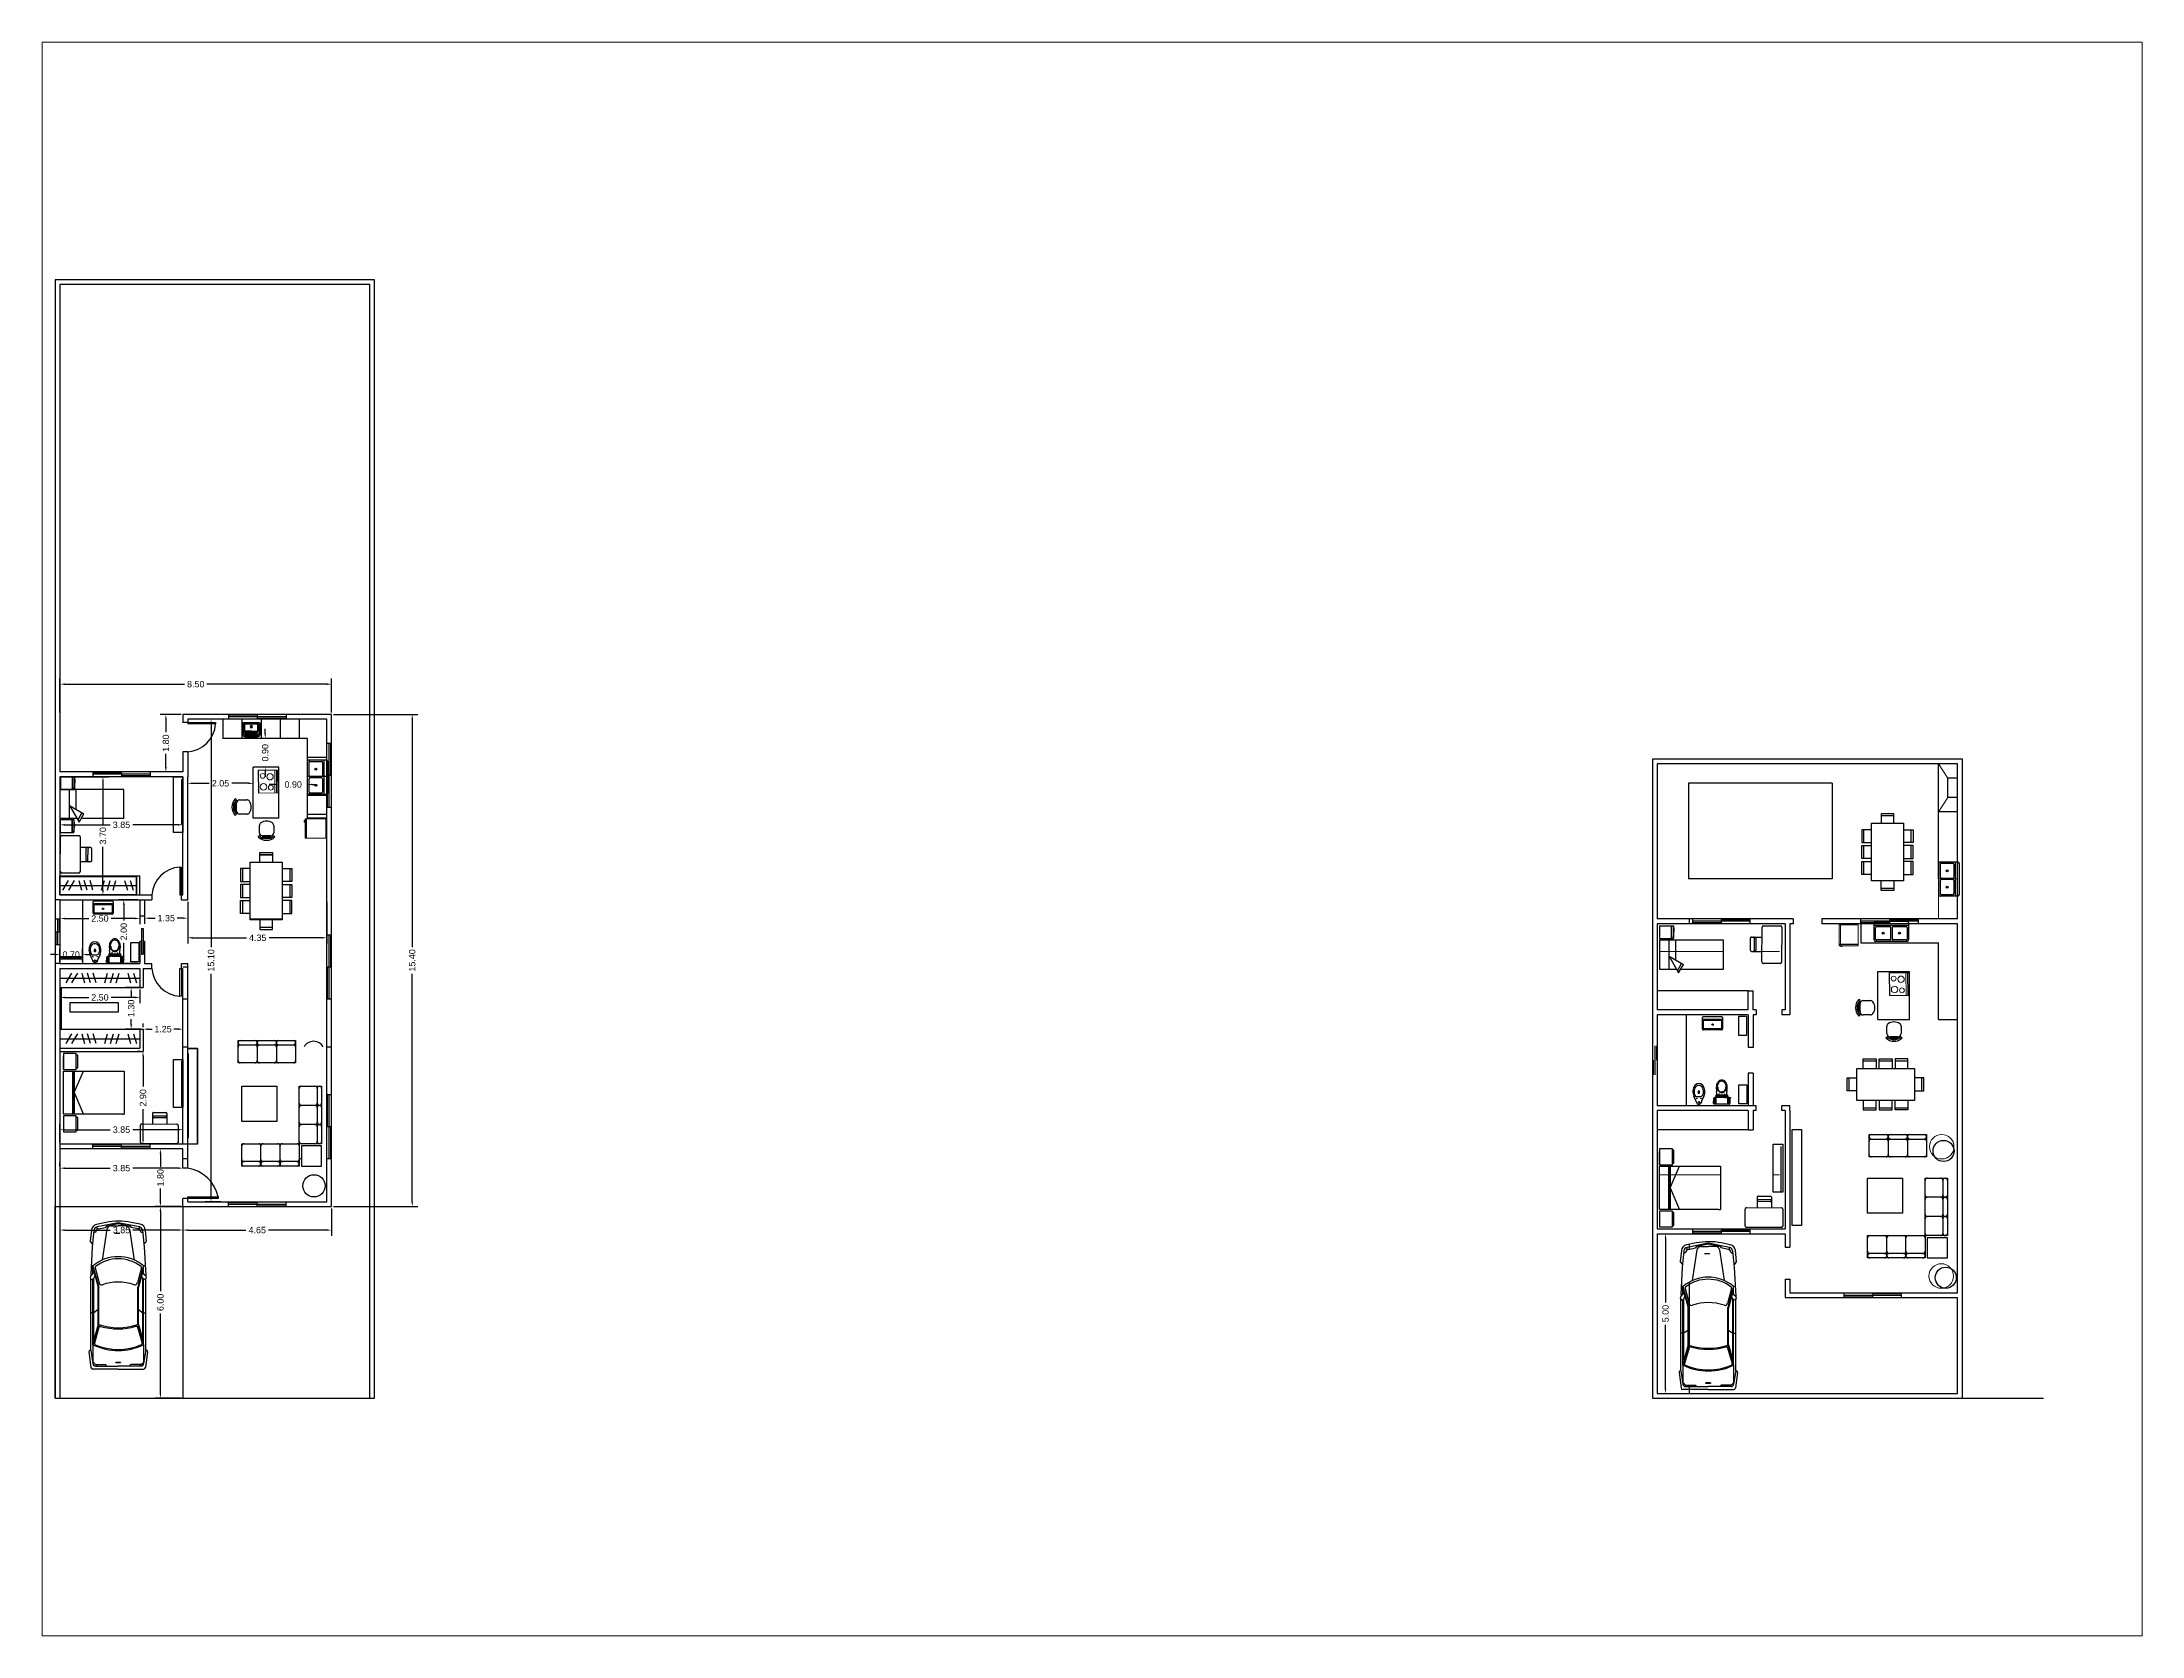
# Paper-space layout 'Layout2' of a CAD drawing. Header units: metres. Extents: x 26 to 231, y 20 to 176.
# The model-space entities are those that its viewports show. They can reach past a viewport. Long polylines and large blocks are cut down to what shows.
import ezdxf

# ---------------------------------------------------------------- set-up
doc = ezdxf.new("R2010")
doc.units = ezdxf.units.M
doc.layers.add('mobiliario', color=255, linetype='Continuous', lineweight=13)
doc.layers.add('muros', color=18, linetype='Continuous')
doc.styles.get("Standard").update_dxf_attribs({"font": 'arial.ttf'})
doc.dimstyles.new('CotaPequela', dxfattribs={"dimtxt": 0.2, "dimasz": 0.15, "dimexe": 0.18, "dimexo": 0.0625, "dimgap": 0.09, "dimtad": 0, "dimzin": 0, "dimdsep": 46, "dimtxsty": 'Standard', "dimcen": 0.09, "dimadec": 0, "dimazin": 0, "dimtfac": 1, "dimtofl": 0, "dimtmove": 0, "dimatfit": 3, "dimfxl": 1, "dimtolj": 1, "dimtzin": 0, "dimarcsym": 0})

psp = doc.layouts.new('Layout2')

msp = doc.modelspace()

# ---------------------------------------------------------------- blocks, each defined once
blk = doc.blocks.new('CAMA135')
for p, q in [((0, 1.95), (0, 2.35)), ((0.45, 2.4), (0.4, 2.4)), ((0.4, 1.95), (0.4, 2)), ((0.4, 2), (0.45, 2)), ((0, 0.55), (0, 1.9)), ((0.283, 1.9), (0.283, 1.32)), ((0.283, 1.32), (0.283, 0.55)), ((0.335, 1.225), (0.624, 1.9)), ((0.335, 0.55), (0.335, 1.9)), ((0.335, 1.9), (0.335, 1.32)), ((0.335, 1.32), (0.335, 0.55)), ((0.335, 1.225), (0.624, 0.538)), ((0.45, 0.45), (0.4, 0.45)), ((0.4, 0.05), (0.45, 0.05)), ((0.4, 0), (0.4, 0.05)), ((0.45, 0.05), (0.45, 0.45)), ((1.853, 0.55), (1.903, 0.55))]:
    blk.add_line(p, q)
for points in [[(0.4, 2.45), (0, 2.45), (0, 1.95), (0.4, 1.95)], [(0.4, 0.5), (0, 0.5), (0, 0), (0.4, 0)]]:
    blk.add_lwpolyline(points, close=True)
for points in [[(0.45, 2), (0.45, 2.4)], [(1.853, 0.55), (0, 0.55), (0, 1.32), (0, 1.9), (1.903, 1.9), (1.903, 0.55)]]:
    blk.add_lwpolyline(points)
blk = doc.blocks.new('2p 01 mesita')
blk.add_blockref('CAMA135', (0, -1.225))
blk = doc.blocks.new('1')
for p, q in [((752.254, 305.242), (752.252, 304.91)), ((752.254, 305.242), (752.255, 305.134)), ((752.28, 305.269), (752.676, 305.267)), ((752.675, 305.155), (752.282, 305.157)), ((752.668, 305.099), (752.288, 305.101)), ((752.704, 305.239), (752.702, 305.132)), ((752.704, 305.192), (752.702, 304.908)), ((751.874, 304.34), (751.877, 304.868)), ((751.922, 304.912), (753.01, 304.906)), ((753.055, 304.861), (753.052, 304.333)), ((753.007, 304.289), (751.918, 304.295))]:
    blk.add_line(p, q)
for centre, radius, start, end in [((752.282, 305.241), 0.0281, 89.63155, 179.63155), ((752.283, 305.185), 0.0281, 179.63155, 269.63155), ((752.288, 305.135), 0.0337, 180.20015, 269.67484), ((752.668, 305.132), 0.0337, 269.67484, 359.10624), ((752.675, 305.183), 0.0281, 269.67484, 359.67484), ((752.676, 305.239), 0.0281, 359.67484, 89.67484), ((751.922, 304.867), 0.0449, 89.67484, 179.67484), ((753.01, 304.861), 0.0449, 359.67484, 89.67484), ((751.919, 304.34), 0.0449, 179.67484, 269.67484), ((753.007, 304.334), 0.0449, 269.67484, 359.67484)]:
    blk.add_arc(centre, radius, start, end)
blk = doc.blocks.new('1p 06')
for p, q in [((-45, 0), (-45, -53.1)), ((45, 0), (-45, 0)), ((45, -200), (45, 0)), ((-5, -30), (-57, -60)), ((-57, -60), (-31, -75)), ((-50.4, -56.2), (-27.7, -69.3)), ((-45, -30), (45, -30)), ((-5, -30), (-31, -75)), ((45, -50), (-16.5, -50)), ((-45, -66.9), (-45, -200)), ((-45, -200), (45, -200))]:
    blk.add_line(p, q)
blk = doc.blocks.new('Scanner1')
at = {"color": 0, "linetype": 'ByBlock'}
for p, q in [((-0.202, 0.27), (-0.202, -0.105)), ((0.202, 0.27), (-0.202, 0.27)), ((0.202, 0.27), (0.202, -0.105)), ((-0.202, -0.105), (0.202, -0.105)), ((-0.202, -0.108), (-0.202, -0.162)), ((0.202, -0.108), (-0.202, -0.108)), ((-0.202, -0.162), (-0.192, -0.162)), ((-0.2, -0.105), (-0.2, -0.108)), ((0.192, -0.162), (-0.192, -0.162)), ((-0.192, -0.162), (-0.167, -0.165)), ((-0.167, -0.165), (-0.097, -0.173)), ((-0.097, -0.173), (-0.04, -0.178)), ((-0.04, -0.178), (0, -0.178)), ((0.04, -0.178), (0, -0.178)), ((0.097, -0.173), (0.04, -0.178)), ((0.167, -0.165), (0.097, -0.173)), ((0.192, -0.162), (0.167, -0.165)), ((0.202, -0.162), (0.192, -0.162)), ((0.2, -0.105), (0.2, -0.108)), ((0.202, -0.108), (0.202, -0.162))]:
    blk.add_line(p, q, dxfattribs=at)
blk = doc.blocks.new('MHPLS505')
for p, q in [((-0.7, 0.737), (-0.3, 0.737)), ((-0.2, 0.737), (0.2, 0.737)), ((0.3, 0.737), (0.7, 0.737)), ((-1.137, -0.2), (-1.137, 0.2)), ((0.9, 0.5), (0.9, -0.5)), ((1.137, -0.2), (1.137, 0.2)), ((-0.7, -0.737), (-0.3, -0.737)), ((-0.2, -0.737), (0.2, -0.737)), ((0.3, -0.737), (0.7, -0.737))]:
    blk.add_line(p, q)
for points in [[(-0.7, 0.5), (-0.7, 0.8), (-0.3, 0.8), (-0.3, 0.5)], [(-0.2, 0.5), (-0.2, 0.8), (0.2, 0.8), (0.2, 0.5)], [(0.7, 0.5), (0.7, 0.8), (0.3, 0.8), (0.3, 0.5)], [(-0.9, -0.2), (-1.2, -0.2), (-1.2, 0.2), (-0.9, 0.2)], [(0.9, -0.5), (-0.9, -0.5), (-0.9, 0.5), (0.9, 0.5)], [(0.9, -0.2), (1.2, -0.2), (1.2, 0.2), (0.9, 0.2)], [(-0.7, -0.5), (-0.7, -0.8), (-0.3, -0.8), (-0.3, -0.5)], [(-0.2, -0.5), (-0.2, -0.8), (0.2, -0.8), (0.2, -0.5)], [(0.7, -0.5), (0.7, -0.8), (0.3, -0.8), (0.3, -0.5)]]:
    blk.add_lwpolyline(points)
blk = doc.blocks.new('M-11')
for p, q in [((0.14, 0.649998, -0.5245), (0.140001, 2.450004, -0.5245)), ((0.000001, 1.849999, -0.5245), (0.699998, 1.849999, -0.5245)), ((0.000001, 1.250002, -0.5245), (0.699997, 1.250003, -0.5245)), ((2.500003, 0.09, -0.5245), (0.699997, 0.090001, -0.5245)), ((1.300002, -0.049999, -0.5245), (1.300002, 0.649998, -0.5245)), ((1.899999, -0.049999, -0.5245), (1.899998, 0.649997, -0.5245))]:
    blk.add_line(p, q)
for points in [[(0.699998, 2.450004), (0.699997, 0.649998), (0.000001, 0.649997), (0.000001, 2.450004)], [(1.399996, 2.450004), (2.500003, 2.450004), (2.500003, 1.349997), (1.399996, 1.349997)], [(0, -0.049999), (0.629998, -0.049998), (0.629998, 0.579999), (0, 0.579998)], [(0.699997, 0.649998), (2.500003, 0.649997), (2.500004, -0.049999), (0.699997, -0.049999)]]:
    blk.add_lwpolyline(points, close=True)
for centre, start, end in [((0.070001, 2.380004, -0.5245), 0.000781, 179.999994), ((0.209999, 2.380005, -0.5245), 89.999213, 180.000793), ((0.629999, 2.380004, -0.5245), 0.000002, 90.000777), ((0.070001, 1.919999, -0.5245), 180.000001, 0.000006), ((0.070001, 1.779999, -0.5245), 0.000781, 179.999994), ((0.070001, 1.320002, -0.5245), 179.999208, 0.000006), ((0.209999, 1.78, -0.5245), 89.999213, 180.000793), ((0.21, 1.919999, -0.5245), 179.999208, 269.999996), ((0.21, 1.320002, -0.5245), 180.000001, 269.999204), ((0.629999, 1.919999, -0.5245), 269.999218, 359.999999), ((0.629999, 1.779999, -0.5245), 0.000002, 90.000777), ((0.629998, 1.320002, -0.5245), 270.000781, 359.999998), ((0.070001, 1.180002, -0.5245), 0.000002, 179.999202), ((0.070001, 0.719997, -0.5245), 179.999208, 0.000006), ((0.21, 1.180002, -0.5245), 90.000005, 180.000001), ((0.21, 0.719997, -0.5245), 180.000001, 269.999204), ((0.629999, 1.180002, -0.5245), 0.000002, 89.999998), ((0.629999, 0.719997, -0.5245), 270, 0.000002), ((0.769996, 0.159999, -0.5245), 179.999213, 270.000793), ((0.769997, 0.579999, -0.5245), 90.000002, 180.000777), ((0.769997, 0.020001, -0.5245), 90.000781, 269.999994), ((1.230002, 0.16, -0.5245), 269.999208, 359.999996), ((1.230002, 0.579999, -0.5245), 359.999218, 89.999999), ((1.230002, 0.020001, -0.5245), 270.000001, 90.000006), ((1.370001, 0.159999, -0.5245), 179.999213, 270.000793), ((1.370002, 0.579999, -0.5245), 90.000002, 180.000777), ((1.370002, 0.020001, -0.5245), 90.000781, 269.999994), ((1.829999, 0.020001, -0.5245), 269.999208, 90.000006), ((1.829999, 0.579998, -0.5245), 0.000781, 89.999998), ((1.829999, 0.16, -0.5245), 270.000001, 359.999204), ((1.969999, 0.579999, -0.5245), 90.000002, 179.999998), ((1.969999, 0.16, -0.5245), 180.000005, 270.000001), ((1.969999, 0.020001, -0.5245), 90.000002, 269.999202), ((2.430004, 0.020001, -0.5245), 269.999208, 90.000006), ((2.430004, 0.579999, -0.5245), 0, 90.000002), ((2.430004, 0.16, -0.5245), 270.000001, 359.999204)]:
    blk.add_arc(centre, 0.07, start, end)
blk = doc.blocks.new('Sofa L 01')
blk.add_blockref('M-11', (0, 0.049999))
blk = doc.blocks.new('M-14')
for p, q in [((0.14, 0, -0.5245), (0.14, 1.800007, -0.5245)), ((0, 1.200001, -0.5245), (0.699997, 1.200001, -0.5245)), ((0, 0.600005, -0.5245), (0.699997, 0.600004, -0.5245))]:
    blk.add_line(p, q)
blk.add_lwpolyline([(0, 1.800006), (0.699996, 1.800006), (0.699997, 0.000001), (0, 0)], close=True)
for centre, start, end in [((0.07, 1.730005, -0.5245), 0, 180.000005), ((0.209999, 1.730005, -0.5245), 90.000392, 179.999998), ((0.629998, 1.730005, -0.5245), 359.999218, 90.000764), ((0.069999, 0.670002, -0.5245), 180.000005, 359.999996), ((0.07, 1.269998, -0.5245), 180.000005, 359.999996), ((0.07, 1.13, -0.5245), 0, 180.000005), ((0.209998, 0.670002, -0.5245), 180.000005, 270.000397), ((0.209999, 1.269998, -0.5245), 179.999213, 269.999605), ((0.209999, 1.13, -0.5245), 90.000392, 179.999998), ((0.629998, 1.269998, -0.5245), 270.000001, 0.000795), ((0.629998, 1.13, -0.5245), 359.999218, 89.999999), ((0.629998, 0.670003, -0.5245), 270.000001, 359.999204), ((0.069999, 0.530002, -0.5245), 0, 180.000005), ((0.07, 0.07, -0.5245), 180.000005, 359.999996), ((0.209999, 0.530002, -0.5245), 90.000002, 179.999998), ((0.209999, 0.07, -0.5245), 180.000005, 270.000001), ((0.629998, 0.530002, -0.5245), 0.001561, 89.999999), ((0.629998, 0.07, -0.5245), 270.000001, 359.999204)]:
    blk.add_arc(centre, 0.07, start, end)
blk = doc.blocks.new('Sofa 01 3c')
blk.add_blockref('M-14', (0, 0))
blk = doc.blocks.new('BIDET')
blk.add_lwpolyline([(715.135, 252.172), (715.21, 252.333, 0.053005), (715.225, 252.377, -0.799513), (715.361, 252.377, 0.053005), (715.376, 252.333), (715.451, 252.172)], format="xyb")
blk.add_lwpolyline([(715.289, 252.081, 0.414214), (715.268, 252.06), (715.268, 252.032, 1), (715.318, 252.032), (715.318, 252.06, 0.414214), (715.298, 252.081)], format="xyb", close=True)
for centre, radius in [((715.223, 252.242), 0.0075), ((715.293, 252.362), 0.025), ((715.363, 252.242), 0.0075)]:
    blk.add_circle(centre, radius)
blk.add_ellipse((715.293, 252.032), major_axis=(0, 0.26), ratio=0.721154, start_param=0.999905, end_param=5.283281)
blk.add_open_spline([(715.293, 252.197), (715.263, 252.197), (715.231, 252.197), (715.178, 252.156), (715.159, 252.102), (715.153, 251.99), (715.167, 251.933), (715.216, 251.851), (715.248, 251.829), (715.308, 251.818), (715.339, 251.828), (715.396, 251.886), (715.42, 251.935), (715.435, 252.045), (715.427, 252.104), (715.385, 252.196), (715.353, 252.197), (715.313, 252.197), (715.303, 252.197), (715.293, 252.197)], degree=3, knots=[0, 0, 0, 0, 0.75367, 0.75367, 1.507341, 1.507341, 2.261011, 2.261011, 3.014681, 3.014681, 3.768352, 3.768352, 4.522022, 4.522022, 5.275692, 5.275692, 6.029363, 6.029363, 6.283185, 6.283185, 6.283185, 6.283185])
blk = doc.blocks.new('inodoro dre')
for p, q in [((-0.235, 0), (0.235, 0)), ((-0.278, -0.208), (-0.275, -0.188)), ((-0.231, -0.215), (-0.278, -0.208)), ((-0.275, -0.188), (-0.248, -0.192)), ((-0.251, -0.182), (-0.255, -0.02)), ((-0.2, -0.203), (-0.231, -0.215)), ((-0.217, -0.18), (-0.217, 0)), ((-0.182, -0.18), (-0.182, 0)), ((-0.174, -0.25), (0.174, -0.25)), ((-0.174, -0.283), (-0.174, -0.25)), ((-0.162, -0.402), (-0.141, -0.3)), ((-0.12, -0.215), (-0.148, -0.215)), ((0.147, -0.25), (-0.148, -0.25)), ((-0.12, -0.212), (-0.12, -0.25)), ((-0.083, -0.212), (-0.12, -0.212)), ((-0.12, -0.25), (-0.083, -0.25)), ((-0.073, -0.315), (-0.093, -0.315)), ((-0.083, -0.25), (-0.083, -0.212)), ((0.083, -0.215), (-0.083, -0.215)), ((-0.083, -0.305), (-0.083, -0.325)), ((-0.005, -0.391), (-0.016, -0.386)), ((0.016, -0.386), (0.005, -0.391)), ((0.073, -0.315), (0.093, -0.315)), ((0.083, -0.25), (0.083, -0.212)), ((0.083, -0.212), (0.12, -0.212)), ((0.12, -0.25), (0.083, -0.25)), ((0.083, -0.305), (0.083, -0.325)), ((0.12, -0.212), (0.12, -0.25)), ((0.147, -0.215), (0.12, -0.215)), ((0.141, -0.3), (0.162, -0.402)), ((0.174, -0.25), (0.174, -0.283)), ((0.183, -0.18), (0.183, 0)), ((0.217, 0), (0.217, -0.15)), ((0.217, -0.15), (0.217, -0.19)), ((0.217, -0.19), (0.217, -0.18)), ((0.255, -0.02), (0.251, -0.182))]:
    blk.add_line(p, q)
for centre, radius, start, end in [((0.235, -0.02), 0.02, 358.63711, 90.001), ((-0.235, -0.02), 0.02, 90.00069, 181.36458), ((-0.231, -0.181), 0.02, 181.36089, 265.49368), ((-0.005, 2.682), 2.892, 265.49749, 270.10276), ((-0.148, -0.18), 0.07, 179.99512, 198.72479), ((-0.148, -0.18), 0.0695, 198.69199, 203.19623), ((-0.148, -0.18), 0.07, 203.19712, 269.99977), ((-0.148, -0.18), 0.035, 179.99359, 226.058), ((-0.154, -0.283), 0.02, 179.99975, 281.15482), ((0.32, -0.511), 0.494, 167.16092, 187.30291), ((-0.148, -0.18), 0.035, 226.06231, 269.99864), ((0.088, -0.53), 0.262, 189.62204, 217.91177), ((0, -1.063), 0.775, 78.84499, 101.15535), ((0.098, -0.534), 0.24, 165.14135, 192.86596), ((0.059, -0.53), 0.196, 148.97344, 180.03711), ((0.111, -0.516), 0.257, 196.11536, 219.52328), ((0.027, -0.516), 0.167, 122.1869, 164.64227), ((0.061, -0.536), 0.189, 147.75957, 178.28983), ((0.004, -0.493), 0.13, 104.24974, 150.61333), ((-0.002, -0.491), 0.112, 101.85298, 150.00391), ((0, -0.487), 0.128, 90.00011, 118.94055), ((-0.029, -0.375), 0.00795, 304.1717, 79.21643), ((-0.016, -0.384), 0.00204, 120.29385, 275.1004), ((0, -0.453), 0.0733, 90.00026, 103.41962), ((0.005, 2.682), 2.892, 269.89729, 274.50256), ((0, -0.487), 0.128, 61.05933, 89.99977), ((0, -0.453), 0.0732, 76.57999, 89.99935), ((0.016, -0.384), 0.00204, 264.89965, 59.7062), ((0.029, -0.375), 0.00795, 100.78653, 235.83126), ((0.002, -0.491), 0.112, 29.99572, 78.14665), ((-0.004, -0.493), 0.13, 29.38659, 75.75019), ((-0.027, -0.516), 0.167, 15.35763, 57.81301), ((-0.111, -0.516), 0.257, 320.47695, 343.88488), ((-0.061, -0.536), 0.189, 1.71043, 32.24069), ((-0.059, -0.53), 0.196, 359.96314, 31.02682), ((-0.088, -0.53), 0.262, 322.08843, 350.37816), ((-0.098, -0.534), 0.24, 347.13409, 14.8587), ((0.147, -0.18), 0.07, 270.00093, 341.2747), ((0.147, -0.18), 0.035, 270.00236, 318.90446), ((0.154, -0.283), 0.02, 258.84388, 359.99895), ((-0.32, -0.511), 0.494, 352.69701, 12.839), ((0.147, -0.18), 0.035, 313.94016, 0.00457), ((0.147, -0.18), 0.07, 341.27098, 359.99974), ((0.231, -0.181), 0.02, 274.50578, 358.63857), ((0.055, -0.548), 0.225, 219.61224, 239.38167), ((-0.001, -0.605), 0.114, 220.55507, 270.41925), ((-0.002, -0.637), 0.119, 241.4349, 271.1545), ((0.001, -0.605), 0.114, 269.58042, 319.4446), ((0.002, -0.637), 0.119, 268.84555, 298.56515), ((-0.055, -0.548), 0.225, 300.61838, 320.38781)]:
    blk.add_arc(centre, radius, start, end)
blk = doc.blocks.new('lav')
blk.add_line((-0.413, -0.11), (0.413, -0.11))
for points in [[(-0.371, 0), (0.371, 0)], [(-0.413, -0.509), (-0.413, -0.041)], [(-0.371, -0.481), (-0.371, -0.179)], [(0.371, -0.55), (-0.371, -0.55)], [(-0.344, -0.151), (0.344, -0.151)], [(0.344, -0.509), (-0.344, -0.509)], [(0.371, -0.179), (0.371, -0.481)], [(0.413, -0.041), (0.413, -0.509)]]:
    blk.add_lwpolyline(points)
for radius in [0.0275, 0.0138]:
    blk.add_circle((0, -0.33), radius)
for centre, radius, start, end in [((-0.371, -0.041), 0.0413, 90, 180), ((-0.371, -0.509), 0.0413, 180, 270), ((-0.344, -0.179), 0.0275, 90, 180), ((-0.344, -0.481), 0.0275, 180, 270), ((0.344, -0.179), 0.0275, 0, 90), ((0.344, -0.481), 0.0275, 270, 0), ((0.371, -0.041), 0.0413, 0, 90), ((0.371, -0.509), 0.0413, 270, 0)]:
    blk.add_arc(centre, radius, start, end)
blk = doc.blocks.new('*D23')
at = {"layer": 'Defpoints', "color": 0, "transparency": 16777216}
for p in [(8.65, 21.4), (11.176, 21.4), (8.65, 6)]:
    blk.add_point(p, dxfattribs=at)
at = {"layer": 'muros', "color": 0, "lineweight": -2, "transparency": 16777216}
for p, q in [((8.713, 21.4), (11.356, 21.4)), ((11.176, 21.25), (11.176, 14.118)), ((11.176, 6.15), (11.176, 13.282)), ((8.713, 6), (11.356, 6))]:
    blk.add_line(p, q, dxfattribs=at)
at = {"layer": 'muros', "color": 0, "transparency": 16777216}
for points in [[(11.151, 21.25), (11.201, 21.25), (11.176, 21.4)], [(11.151, 6.15), (11.201, 6.15), (11.176, 6)]]:
    blk.add_solid(points, dxfattribs=at)
at = {"layer": 'muros', "color": 0, "transparency": 16777216, "insert": (11.176, 13.7), "char_height": 0.2, "attachment_point": 5, "rotation": 90}
blk.add_mtext('\\A1;15.40', dxfattribs=at)
blk = doc.blocks.new('*D24')
at = {"layer": 'Defpoints', "color": 0, "transparency": 16777216}
for p in [(0.15, 22.345), (0.15, 21.4), (8.65, 21.4)]:
    blk.add_point(p, dxfattribs=at)
at = {"layer": 'muros', "color": 0, "lineweight": -2, "transparency": 16777216}
for p, q in [((0.15, 21.462), (0.15, 22.525)), ((8.65, 21.462), (8.65, 22.525)), ((0.3, 22.345), (4.05, 22.345)), ((8.5, 22.345), (4.75, 22.345))]:
    blk.add_line(p, q, dxfattribs=at)
at = {"layer": 'muros', "color": 0, "transparency": 16777216}
for points in [[(0.3, 22.37), (0.3, 22.32), (0.15, 22.345)], [(8.5, 22.37), (8.5, 22.32), (8.65, 22.345)]]:
    blk.add_solid(points, dxfattribs=at)
at = {"layer": 'muros', "color": 0, "transparency": 16777216, "insert": (4.4, 22.345), "char_height": 0.2, "attachment_point": 5}
blk.add_mtext('\\A1;8.50', dxfattribs=at)
blk = doc.blocks.new('*D25')
at = {"layer": 'Defpoints', "color": 0, "transparency": 16777216}
for p in [(4, 21.4), (3.465, 19.6), (4, 19.6)]:
    blk.add_point(p, dxfattribs=at)
at = {"layer": 'muros', "color": 0, "lineweight": -2, "transparency": 16777216}
for p, q in [((3.938, 21.4), (3.285, 21.4)), ((3.465, 21.25), (3.465, 20.84)), ((3.465, 19.75), (3.465, 20.16)), ((3.938, 19.6), (3.285, 19.6))]:
    blk.add_line(p, q, dxfattribs=at)
at = {"layer": 'muros', "color": 0, "transparency": 16777216}
for points in [[(3.44, 21.25), (3.49, 21.25), (3.465, 21.4)], [(3.44, 19.75), (3.49, 19.75), (3.465, 19.6)]]:
    blk.add_solid(points, dxfattribs=at)
at = {"layer": 'muros', "color": 0, "transparency": 16777216, "insert": (3.465, 20.5), "char_height": 0.2, "attachment_point": 5, "rotation": 90}
blk.add_mtext('\\A1;1.80', dxfattribs=at)
blk = doc.blocks.new('*D26')
at = {"layer": 'Defpoints', "color": 0, "transparency": 16777216}
for p in [(0.15, 19.45), (4, 19.45), (0.15, 17.943)]:
    blk.add_point(p, dxfattribs=at)
at = {"layer": 'muros', "color": 0, "lineweight": -2, "transparency": 16777216}
for p, q in [((0.15, 19.387), (0.15, 17.763)), ((4, 19.387), (4, 17.763)), ((0.3, 17.943), (1.725, 17.943)), ((3.85, 17.943), (2.425, 17.943))]:
    blk.add_line(p, q, dxfattribs=at)
at = {"layer": 'muros', "color": 0, "transparency": 16777216}
for points in [[(0.3, 17.968), (0.3, 17.918), (0.15, 17.943)], [(3.85, 17.968), (3.85, 17.918), (4, 17.943)]]:
    blk.add_solid(points, dxfattribs=at)
at = {"layer": 'muros', "color": 0, "transparency": 16777216, "insert": (2.075, 17.943), "char_height": 0.2, "attachment_point": 5}
blk.add_mtext('\\A1;3.85', dxfattribs=at)
blk = doc.blocks.new('*D27')
at = {"layer": 'Defpoints', "color": 0, "transparency": 16777216}
for p in [(0.15, 19.45), (0.15, 15.75), (1.495, 15.75)]:
    blk.add_point(p, dxfattribs=at)
at = {"layer": 'muros', "color": 0, "lineweight": -2, "transparency": 16777216}
for p, q in [((0.213, 19.45), (1.675, 19.45)), ((1.495, 19.3), (1.495, 17.949)), ((1.495, 15.9), (1.495, 17.251)), ((0.213, 15.75), (1.675, 15.75))]:
    blk.add_line(p, q, dxfattribs=at)
at = {"layer": 'muros', "color": 0, "transparency": 16777216}
for points in [[(1.47, 19.3), (1.52, 19.3), (1.495, 19.45)], [(1.47, 15.9), (1.52, 15.9), (1.495, 15.75)]]:
    blk.add_solid(points, dxfattribs=at)
at = {"layer": 'muros', "color": 0, "transparency": 16777216, "insert": (1.495, 17.6), "char_height": 0.2, "attachment_point": 5, "rotation": 90}
blk.add_mtext('\\A1;3.70', dxfattribs=at)
blk = doc.blocks.new('*D28')
at = {"layer": 'Defpoints', "color": 0, "transparency": 16777216}
for p in [(0.15, 15.6), (2.65, 15.6), (2.65, 15.013)]:
    blk.add_point(p, dxfattribs=at)
at = {"layer": 'muros', "color": 0, "lineweight": -2, "transparency": 16777216}
for p, q in [((0.15, 15.537), (0.15, 14.833)), ((2.65, 15.537), (2.65, 14.833)), ((0.3, 15.013), (1.049, 15.013)), ((2.5, 15.013), (1.751, 15.013))]:
    blk.add_line(p, q, dxfattribs=at)
at = {"layer": 'muros', "color": 0, "transparency": 16777216}
for points in [[(0.3, 15.038), (0.3, 14.988), (0.15, 15.013)], [(2.5, 15.038), (2.5, 14.988), (2.65, 15.013)]]:
    blk.add_solid(points, dxfattribs=at)
at = {"layer": 'muros', "color": 0, "transparency": 16777216, "insert": (1.4, 15.013), "char_height": 0.2, "attachment_point": 5}
blk.add_mtext('\\A1;2.50', dxfattribs=at)
blk = doc.blocks.new('*D29')
at = {"layer": 'Defpoints', "color": 0, "transparency": 16777216}
for p in [(2.147, 15.6), (2.65, 15.6), (2.65, 13.6)]:
    blk.add_point(p, dxfattribs=at)
at = {"layer": 'muros', "color": 0, "lineweight": -2, "transparency": 16777216}
for p, q in [((2.588, 15.6), (1.967, 15.6)), ((2.147, 15.45), (2.147, 14.951)), ((2.147, 13.75), (2.147, 14.249)), ((2.588, 13.6), (1.967, 13.6))]:
    blk.add_line(p, q, dxfattribs=at)
at = {"layer": 'muros', "color": 0, "transparency": 16777216}
for points in [[(2.122, 15.45), (2.172, 15.45), (2.147, 15.6)], [(2.122, 13.75), (2.172, 13.75), (2.147, 13.6)]]:
    blk.add_solid(points, dxfattribs=at)
at = {"layer": 'muros', "color": 0, "transparency": 16777216, "insert": (2.147, 14.6), "char_height": 0.2, "attachment_point": 5, "rotation": 90}
blk.add_mtext('\\A1;2.00', dxfattribs=at)
blk = doc.blocks.new('*D30')
at = {"layer": 'Defpoints', "color": 0, "transparency": 16777216}
for p in [(0.85, 13.884), (0.15, 13.6), (0.85, 13.6)]:
    blk.add_point(p, dxfattribs=at)
at = {"layer": 'muros', "color": 0, "lineweight": -2, "transparency": 16777216}
for p, q in [((0, 13.884), (-0.15, 13.884)), ((0.15, 13.662), (0.15, 14.064)), ((0.85, 13.662), (0.85, 14.064)), ((1, 13.884), (1.15, 13.884))]:
    blk.add_line(p, q, dxfattribs=at)
at = {"layer": 'muros', "color": 0, "transparency": 16777216}
for points in [[(0, 13.909), (0, 13.859), (0.15, 13.884)], [(1, 13.909), (1, 13.859), (0.85, 13.884)]]:
    blk.add_solid(points, dxfattribs=at)
at = {"layer": 'muros', "color": 0, "transparency": 16777216, "insert": (0.5, 13.884), "char_height": 0.2, "attachment_point": 5}
blk.add_mtext('\\A1;0.70', dxfattribs=at)
blk = doc.blocks.new('*D31')
at = {"layer": 'Defpoints', "color": 0, "transparency": 16777216}
for p in [(2.8, 15.6), (4.15, 15.6), (2.8, 15.023)]:
    blk.add_point(p, dxfattribs=at)
at = {"layer": 'muros', "color": 0, "lineweight": -2, "transparency": 16777216}
for p, q in [((2.8, 15.537), (2.8, 14.843)), ((4.15, 15.537), (4.15, 14.843)), ((2.95, 15.023), (3.134, 15.023)), ((4, 15.023), (3.816, 15.023))]:
    blk.add_line(p, q, dxfattribs=at)
at = {"layer": 'muros', "color": 0, "transparency": 16777216}
for points in [[(2.95, 15.048), (2.95, 14.998), (2.8, 15.023)], [(4, 15.048), (4, 14.998), (4.15, 15.023)]]:
    blk.add_solid(points, dxfattribs=at)
at = {"layer": 'muros', "color": 0, "transparency": 16777216, "insert": (3.475, 15.023), "char_height": 0.2, "attachment_point": 5}
blk.add_mtext('\\A1;1.35', dxfattribs=at)
blk = doc.blocks.new('*D32')
at = {"layer": 'Defpoints', "color": 0, "transparency": 16777216}
for p in [(4.15, 15.6), (8.5, 15.6), (8.5, 14.409)]:
    blk.add_point(p, dxfattribs=at)
at = {"layer": 'muros', "color": 0, "lineweight": -2, "transparency": 16777216}
for p, q in [((4.15, 15.537), (4.15, 14.229)), ((8.5, 15.537), (8.5, 14.229)), ((4.3, 14.409), (5.986, 14.409)), ((8.35, 14.409), (6.695, 14.409))]:
    blk.add_line(p, q, dxfattribs=at)
at = {"layer": 'muros', "color": 0, "transparency": 16777216}
for points in [[(4.3, 14.434), (4.3, 14.384), (4.15, 14.409)], [(8.35, 14.434), (8.35, 14.384), (8.5, 14.409)]]:
    blk.add_solid(points, dxfattribs=at)
at = {"layer": 'muros', "color": 0, "transparency": 16777216, "insert": (6.34, 14.409), "char_height": 0.2, "attachment_point": 5}
blk.add_mtext('\\A1;4.35', dxfattribs=at)
blk = doc.blocks.new('*D33')
at = {"layer": 'Defpoints', "color": 0, "transparency": 16777216}
for p in [(5.25, 21.25), (4.879, 6.15), (5.25, 6.15)]:
    blk.add_point(p, dxfattribs=at)
at = {"layer": 'muros', "color": 0, "lineweight": -2, "transparency": 16777216}
for p, q in [((5.188, 21.25), (4.699, 21.25)), ((4.879, 21.1), (4.879, 14.118)), ((4.879, 6.3), (4.879, 13.282)), ((5.188, 6.15), (4.699, 6.15))]:
    blk.add_line(p, q, dxfattribs=at)
at = {"layer": 'muros', "color": 0, "transparency": 16777216}
for points in [[(4.854, 21.1), (4.904, 21.1), (4.879, 21.25)], [(4.854, 6.3), (4.904, 6.3), (4.879, 6.15)]]:
    blk.add_solid(points, dxfattribs=at)
at = {"layer": 'muros', "color": 0, "transparency": 16777216, "insert": (4.879, 13.7), "char_height": 0.2, "attachment_point": 5, "rotation": 90}
blk.add_mtext('\\A1;15.10', dxfattribs=at)
blk = doc.blocks.new('*D34')
at = {"layer": 'Defpoints', "color": 0, "transparency": 16777216}
for p in [(2.75, 12.85), (2.379, 11.55), (2.75, 11.55)]:
    blk.add_point(p, dxfattribs=at)
at = {"layer": 'muros', "color": 0, "lineweight": -2, "transparency": 16777216}
for p, q in [((2.688, 12.85), (2.199, 12.85)), ((2.379, 12.7), (2.379, 12.54)), ((2.379, 11.7), (2.379, 11.86)), ((2.688, 11.55), (2.199, 11.55))]:
    blk.add_line(p, q, dxfattribs=at)
at = {"layer": 'muros', "color": 0, "transparency": 16777216}
for points in [[(2.354, 12.7), (2.404, 12.7), (2.379, 12.85)], [(2.354, 11.7), (2.404, 11.7), (2.379, 11.55)]]:
    blk.add_solid(points, dxfattribs=at)
at = {"layer": 'muros', "color": 0, "transparency": 16777216, "insert": (2.379, 12.2), "char_height": 0.2, "attachment_point": 5, "rotation": 90}
blk.add_mtext('\\A1;1.30', dxfattribs=at)
blk = doc.blocks.new('*D35')
at = {"layer": 'Defpoints', "color": 0, "transparency": 16777216}
for p in [(0.15, 12.85), (2.65, 12.85), (2.65, 12.542)]:
    blk.add_point(p, dxfattribs=at)
at = {"layer": 'muros', "color": 0, "lineweight": -2, "transparency": 16777216}
for p, q in [((0.15, 12.787), (0.15, 12.362)), ((0.3, 12.542), (1.049, 12.542)), ((2.5, 12.542), (1.751, 12.542)), ((2.65, 12.787), (2.65, 12.362))]:
    blk.add_line(p, q, dxfattribs=at)
at = {"layer": 'muros', "color": 0, "transparency": 16777216}
for points in [[(0.3, 12.567), (0.3, 12.517), (0.15, 12.542)], [(2.5, 12.567), (2.5, 12.517), (2.65, 12.542)]]:
    blk.add_solid(points, dxfattribs=at)
at = {"layer": 'muros', "color": 0, "transparency": 16777216, "insert": (1.4, 12.542), "char_height": 0.2, "attachment_point": 5}
blk.add_mtext('\\A1;2.50', dxfattribs=at)
blk = doc.blocks.new('*D36')
at = {"layer": 'Defpoints', "color": 0, "transparency": 16777216}
for p in [(2.75, 11.55), (4, 11.55), (4, 11.55)]:
    blk.add_point(p, dxfattribs=at)
at = {"layer": 'muros', "color": 0, "lineweight": -2, "transparency": 16777216}
for p, q in [((2.75, 11.613), (2.75, 11.73)), ((2.9, 11.55), (3.034, 11.55)), ((3.85, 11.55), (3.716, 11.55)), ((4, 11.613), (4, 11.73))]:
    blk.add_line(p, q, dxfattribs=at)
at = {"layer": 'muros', "color": 0, "transparency": 16777216}
for points in [[(2.9, 11.575), (2.9, 11.525), (2.75, 11.55)], [(3.85, 11.575), (3.85, 11.525), (4, 11.55)]]:
    blk.add_solid(points, dxfattribs=at)
at = {"layer": 'muros', "color": 0, "transparency": 16777216, "insert": (3.375, 11.55), "char_height": 0.2, "attachment_point": 5}
blk.add_mtext('\\A1;1.25', dxfattribs=at)
blk = doc.blocks.new('*D37')
at = {"layer": 'Defpoints', "color": 0, "transparency": 16777216}
for p in [(0.15, 7.95), (4, 8.404), (4, 7.95)]:
    blk.add_point(p, dxfattribs=at)
at = {"layer": 'muros', "color": 0, "lineweight": -2, "transparency": 16777216}
for p, q in [((0.15, 8.012), (0.15, 8.584)), ((4, 8.012), (4, 8.584)), ((0.3, 8.404), (1.725, 8.404)), ((3.85, 8.404), (2.425, 8.404))]:
    blk.add_line(p, q, dxfattribs=at)
at = {"layer": 'muros', "color": 0, "transparency": 16777216}
for points in [[(0.3, 8.429), (0.3, 8.379), (0.15, 8.404)], [(3.85, 8.429), (3.85, 8.379), (4, 8.404)]]:
    blk.add_solid(points, dxfattribs=at)
at = {"layer": 'muros', "color": 0, "transparency": 16777216, "insert": (2.075, 8.404), "char_height": 0.2, "attachment_point": 5}
blk.add_mtext('\\A1;3.85', dxfattribs=at)
blk = doc.blocks.new('*D38')
at = {"layer": 'Defpoints', "color": 0, "transparency": 16777216}
for p in [(2.75, 10.85), (2.75, 7.95), (2.75, 7.95)]:
    blk.add_point(p, dxfattribs=at)
at = {"layer": 'muros', "color": 0, "lineweight": -2, "transparency": 16777216}
for p, q in [((2.688, 10.85), (2.57, 10.85)), ((2.75, 10.7), (2.75, 9.751)), ((2.75, 8.1), (2.75, 9.049)), ((2.688, 7.95), (2.57, 7.95))]:
    blk.add_line(p, q, dxfattribs=at)
at = {"layer": 'muros', "color": 0, "transparency": 16777216}
for points in [[(2.725, 10.7), (2.775, 10.7), (2.75, 10.85)], [(2.725, 8.1), (2.775, 8.1), (2.75, 7.95)]]:
    blk.add_solid(points, dxfattribs=at)
at = {"layer": 'muros', "color": 0, "transparency": 16777216, "insert": (2.75, 9.4), "char_height": 0.2, "attachment_point": 5, "rotation": 90}
blk.add_mtext('\\A1;2.90', dxfattribs=at)
blk = doc.blocks.new('*D39')
at = {"layer": 'Defpoints', "color": 0, "transparency": 16777216}
for p in [(3.294, 7.8), (4, 7.8), (4, 6)]:
    blk.add_point(p, dxfattribs=at)
at = {"layer": 'muros', "color": 0, "lineweight": -2, "transparency": 16777216}
for p, q in [((3.938, 7.8), (3.114, 7.8)), ((3.294, 7.65), (3.294, 7.24)), ((3.938, 6), (3.114, 6)), ((3.294, 6.15), (3.294, 6.56))]:
    blk.add_line(p, q, dxfattribs=at)
at = {"layer": 'muros', "color": 0, "transparency": 16777216}
for points in [[(3.269, 7.65), (3.319, 7.65), (3.294, 7.8)], [(3.269, 6.15), (3.319, 6.15), (3.294, 6)]]:
    blk.add_solid(points, dxfattribs=at)
at = {"layer": 'muros', "color": 0, "transparency": 16777216, "insert": (3.294, 6.9), "char_height": 0.2, "attachment_point": 5, "rotation": 90}
blk.add_mtext('\\A1;1.80', dxfattribs=at)
blk = doc.blocks.new('*D40')
at = {"layer": 'Defpoints', "color": 0, "transparency": 16777216}
for p in [(4, 6), (8.65, 6), (4, 5.263)]:
    blk.add_point(p, dxfattribs=at)
at = {"layer": 'muros', "color": 0, "lineweight": -2, "transparency": 16777216}
for p, q in [((4, 5.938), (4, 5.083)), ((8.65, 5.938), (8.65, 5.083)), ((4.15, 5.263), (5.97, 5.263)), ((8.5, 5.263), (6.68, 5.263))]:
    blk.add_line(p, q, dxfattribs=at)
at = {"layer": 'muros', "color": 0, "transparency": 16777216}
for points in [[(4.15, 5.288), (4.15, 5.238), (4, 5.263)], [(8.5, 5.288), (8.5, 5.238), (8.65, 5.263)]]:
    blk.add_solid(points, dxfattribs=at)
at = {"layer": 'muros', "color": 0, "transparency": 16777216, "insert": (6.325, 5.263), "char_height": 0.2, "attachment_point": 5}
blk.add_mtext('\\A1;4.65', dxfattribs=at)
blk = doc.blocks.new('*D41')
at = {"layer": 'Defpoints', "color": 0, "transparency": 16777216}
for p in [(0.15, 7.2), (0.15, 7.2), (4, 7.2)]:
    blk.add_point(p, dxfattribs=at)
at = {"layer": 'muros', "color": 0, "lineweight": -2, "transparency": 16777216}
for p, q in [((0.15, 7.262), (0.15, 7.38)), ((4, 7.262), (4, 7.38)), ((0.3, 7.2), (1.725, 7.2)), ((3.85, 7.2), (2.425, 7.2))]:
    blk.add_line(p, q, dxfattribs=at)
at = {"layer": 'muros', "color": 0, "transparency": 16777216}
for points in [[(0.3, 7.225), (0.3, 7.175), (0.15, 7.2)], [(3.85, 7.225), (3.85, 7.175), (4, 7.2)]]:
    blk.add_solid(points, dxfattribs=at)
at = {"layer": 'muros', "color": 0, "transparency": 16777216, "insert": (2.075, 7.2), "char_height": 0.2, "attachment_point": 5}
blk.add_mtext('\\A1;3.85', dxfattribs=at)
blk = doc.blocks.new('Lavadero 02')
for p, q in [((-0.26, 0), (0.26, 0)), ((-0.265, -0.005), (-0.267, -0.269)), ((-0.227, -0.047), (-0.231, -0.355)), ((0.215, -0.035), (-0.215, -0.035)), ((-0.208, -0.249), (-0.204, -0.047)), ((0, -0.261), (-0.196, -0.261)), ((0, -0.261), (0.196, -0.261)), ((0.208, -0.249), (0.204, -0.047)), ((0.227, -0.047), (0.231, -0.355)), ((0.265, -0.005), (0.267, -0.269))]:
    blk.add_line(p, q)
for points in [[(0, -0.417, -0.004925), (-0.06, -0.416, -0.00535), (-0.104, -0.415, -0.04023), (-0.16, -0.412, -0.10491), (-0.209, -0.397, -0.253945), (-0.231, -0.355, -0.253945)], [(0, -0.393, -0.004924), (-0.06, -0.392, -0.005443), (-0.104, -0.391, -0.041272), (-0.157, -0.388, -0.064512), (-0.185, -0.382, -0.157603), (-0.197, -0.372)], [(0, -0.369, -0.004924), (-0.06, -0.368, -0.005443), (-0.104, -0.367, -0.041272), (-0.157, -0.364, -0.068174), (-0.183, -0.358, -0.157546), (-0.192, -0.352, -0.375783)], [(0, -0.382, -0.004924), (-0.06, -0.381, -0.005443), (-0.104, -0.38, -0.041272), (-0.157, -0.377, -0.068174), (-0.183, -0.371, -0.088848), (-0.19, -0.367, -0.37117)], [(0, -0.358, -0.004924), (-0.06, -0.357, -0.005443), (-0.104, -0.356, -0.041272), (-0.157, -0.353, -0.068174), (-0.183, -0.347, -0.012686), (-0.188, -0.345)], [(0, -0.334, -0.004924), (-0.06, -0.333, -0.005443), (-0.104, -0.332, -0.041272), (-0.157, -0.329, -0.078711), (-0.18, -0.324, -0.062731), (-0.186, -0.321, -0.37117)], [(0, -0.345, -0.004924), (-0.06, -0.344, -0.005443), (-0.104, -0.343, -0.041272), (-0.157, -0.34, -0.078711), (-0.18, -0.335, -0.054156), (-0.185, -0.333, -0.37117)], [(0, -0.31, -0.004924), (-0.06, -0.309, -0.005443), (-0.104, -0.308, -0.041272), (-0.157, -0.305, -0.066903), (-0.183, -0.299, -0.004021)], [(0, -0.321, -0.004924), (-0.06, -0.32, -0.005443), (-0.104, -0.319, -0.041272), (-0.157, -0.316, -0.068069), (-0.183, -0.31, -0.158546)], [(0, -0.286, -0.004924), (-0.06, -0.285, -0.005443), (-0.104, -0.284, -0.041272), (-0.157, -0.281, -0.059773), (-0.18, -0.276, -0.37117)], [(0, -0.297, -0.004924), (-0.06, -0.296, -0.005443), (-0.104, -0.295, -0.041272), (-0.157, -0.292, -0.045554), (-0.178, -0.287)], [(-0.061, -0.449, 0.004927), (0, -0.45, 0.004927), (0.061, -0.449, 0.004927)], [(0, -0.286, 0.004924), (0.06, -0.285, 0.005443), (0.104, -0.284, 0.041272), (0.157, -0.281, 0.059773), (0.18, -0.276, 0.37117)], [(0, -0.297, 0.004924), (0.06, -0.296, 0.005443), (0.104, -0.295, 0.041272), (0.157, -0.292, 0.045554), (0.178, -0.287)], [(0, -0.31, 0.004924), (0.06, -0.309, 0.005443), (0.104, -0.308, 0.041272), (0.157, -0.305, 0.066903), (0.183, -0.299, 0.004021)], [(0, -0.321, 0.004924), (0.06, -0.32, 0.005443), (0.104, -0.319, 0.041272), (0.157, -0.316, 0.068069), (0.183, -0.31, 0.158546)], [(0, -0.334, 0.004924), (0.06, -0.333, 0.005443), (0.104, -0.332, 0.041272), (0.157, -0.329, 0.078711), (0.18, -0.324, 0.062731), (0.186, -0.321, 0.37117)], [(0, -0.345, 0.004924), (0.06, -0.344, 0.005443), (0.104, -0.343, 0.041272), (0.157, -0.34, 0.078711), (0.18, -0.335, 0.054156), (0.185, -0.333, 0.37117)], [(0, -0.358, 0.004924), (0.06, -0.357, 0.005443), (0.104, -0.356, 0.041272), (0.157, -0.353, 0.068174), (0.183, -0.347, 0.012686), (0.188, -0.345)], [(0, -0.369, 0.004924), (0.06, -0.368, 0.005443), (0.104, -0.367, 0.041272), (0.157, -0.364, 0.068174), (0.183, -0.358, 0.157546), (0.192, -0.352, 0.375783)], [(0, -0.417, 0.004925), (0.06, -0.416, 0.00535), (0.104, -0.415, 0.04023), (0.16, -0.412, 0.10491), (0.209, -0.397, 0.253945), (0.231, -0.355, 0.253945)], [(0, -0.382, 0.004924), (0.06, -0.381, 0.005443), (0.104, -0.38, 0.041272), (0.157, -0.377, 0.068174), (0.183, -0.371, 0.088848), (0.19, -0.367, 0.37117)], [(0, -0.393, 0.004924), (0.06, -0.392, 0.005443), (0.104, -0.391, 0.041272), (0.157, -0.388, 0.064512), (0.185, -0.382, 0.157603), (0.197, -0.372)]]:
    blk.add_lwpolyline(points, format="xyb")
for radius in [0.0325, 0.0225]:
    blk.add_circle((0, -0.12), radius)
for centre, radius, start, end in [((-0.26, -0.005), 0.005, 90, 179.5983), ((0.26, -0.005), 0.005, 0.4017, 90), ((1.078, -0.281), 1.345, 179.48777, 183.97336), ((-0.202, -0.369), 0.0623, 183.97336, 209.88729), ((-0.181, -0.359), 0.0853, 209.37985, 246.45279), ((-0.215, -0.047), 0.012, 90, 179.31987), ((-0.165, -0.306), 0.14, 248.94145, 273.2067), ((-0.196, -0.249), 0.012, 178.92487, 270), ((-0.192, -0.047), 0.012, 90, 178.92487), ((-0.193, -0.369), 0.00427, 39.87924, 224.31503), ((-0.19, -0.349), 0.00418, 67.18441, 229.44378), ((-0.189, -0.322), 0.00344, 23.66237, 170.88837), ((-0.184, -0.323), 0.00817, 170.88837, 211.77597), ((-0.181, -0.321), 0.0124, 211.77597, 249.26327), ((-0.185, -0.303), 0.00409, 62.49072, 198.72203), ((-0.179, -0.301), 0.01, 198.72203, 245.46816), ((-0.181, -0.28), 0.00402, 67.2152, 203.94922), ((-0.173, -0.274), 0.0143, 212.14535, 249.2708), ((-0.165, -1.267), 0.821, 85.83353, 89.43183), ((-0.019, 1.633), 2.083, 267.61129, 268.83808), ((0.019, 1.633), 2.083, 271.16192, 272.38871), ((0.165, -1.267), 0.821, 90.56817, 94.16647), ((0.165, -0.306), 0.14, 266.7933, 291.05855), ((0.173, -0.274), 0.0143, 290.7292, 327.85465), ((0.181, -0.28), 0.00402, 336.05078, 112.7848), ((0.185, -0.303), 0.00409, 341.27797, 117.50928), ((0.179, -0.301), 0.01, 294.53184, 341.27797), ((0.181, -0.321), 0.0124, 290.73673, 328.22403), ((0.189, -0.322), 0.00344, 9.11163, 156.33763), ((0.19, -0.349), 0.00418, 310.55622, 112.81559), ((0.193, -0.369), 0.00427, 315.68497, 140.12076), ((0.184, -0.323), 0.00817, 328.22403, 9.11163), ((0.192, -0.047), 0.012, 1.07513, 90), ((0.196, -0.249), 0.012, 270, 1.07513), ((0.215, -0.047), 0.012, 0.68013, 90), ((0.181, -0.359), 0.0853, 293.54721, 330.62015), ((0.202, -0.369), 0.0623, 330.11271, 356.02664), ((-1.078, -0.281), 1.345, 356.02664, 0.51223)]:
    blk.add_arc(centre, radius, start, end)
blk = doc.blocks.new('2FREG')
for p, q in [((-0.54, -0.12), (0.54, -0.12)), ((-0.0225, -0.555), (-0.0225, -0.195)), ((0.0225, -0.195), (0.0225, -0.555))]:
    blk.add_line(p, q)
for points in [[(-0.495, 0), (0.495, 0)], [(-0.54, -0.585), (-0.54, -0.045)], [(-0.495, -0.555), (-0.495, -0.195)], [(0.495, -0.63), (-0.495, -0.63)], [(-0.465, -0.165), (-0.0525, -0.165)], [(-0.0525, -0.585), (-0.465, -0.585)], [(0.0525, -0.165), (0.465, -0.165)], [(0.465, -0.585), (0.0525, -0.585)], [(0.495, -0.195), (0.495, -0.555)], [(0.54, -0.045), (0.54, -0.585)]]:
    blk.add_lwpolyline(points)
for centre, radius in [((-0.255, -0.375), 0.03), ((-0.255, -0.375), 0.015), ((0.255, -0.375), 0.03), ((0.255, -0.375), 0.015)]:
    blk.add_circle(centre, radius)
for centre, radius, start, end in [((-0.495, -0.045), 0.045, 90, 180), ((-0.495, -0.585), 0.045, 180, 270), ((-0.465, -0.195), 0.03, 90, 180), ((-0.465, -0.555), 0.03, 180, 270), ((-0.0525, -0.195), 0.03, 0, 90), ((-0.0525, -0.555), 0.03, 270, 0), ((0.0525, -0.195), 0.03, 90, 180), ((0.0525, -0.555), 0.03, 180, 270), ((0.465, -0.195), 0.03, 0, 90), ((0.465, -0.555), 0.03, 270, 0), ((0.495, -0.045), 0.045, 0, 90), ((0.495, -0.585), 0.045, 270, 0)]:
    blk.add_arc(centre, radius, start, end)
blk = doc.blocks.new('refrig')
at = {"layer": 'mobiliario'}
for p, q in [((-0.3, 0), (-0.3, -0.6)), ((0.3, 0), (-0.3, 0)), ((0.3, -0.6), (0.3, 0)), ((-0.3, -0.6), (0.3, -0.6)), ((-0.3, -0.65), (-0.3, -0.61)), ((-0.3, -0.61), (0.3, -0.61)), ((0.3, -0.65), (-0.3, -0.65)), ((-0.25, -0.61), (-0.25, -0.6)), ((-0.25, -0.6), (0.25, -0.6)), ((0.25, -0.61), (-0.25, -0.61)), ((-0.25, -0.675), (-0.25, -0.65)), ((-0.25, -0.65), (-0.2, -0.65)), ((-0.2, -0.65), (-0.2, -0.675)), ((0.25, -0.6), (0.25, -0.61)), ((0.3, -0.61), (0.3, -0.65)), ((-0.2, -0.675), (-0.25, -0.675))]:
    blk.add_line(p, q, dxfattribs=at)
blk = doc.blocks.new('sil')
for p, q in [((-0.098, 0.225), (0.125, 0.225)), ((0.225, 0.125), (0.225, -0.125)), ((0.125, -0.225), (-0.098, -0.225))]:
    blk.add_line(p, q)
at = {"ltscale": 3}
for p, q in [((0.225, 0.225), (0.26, 0.26)), ((0.225, 0.125), (0.288, 0.135)), ((0.225, 0.101), (0.302, 0.101)), ((0.225, 0.067), (0.311, 0.067)), ((0.225, 0.034), (0.316, 0.034)), ((0.225, 0), (0.318, 0)), ((0.225, -0.034), (0.316, -0.034)), ((0.225, -0.067), (0.311, -0.067)), ((0.225, -0.101), (0.302, -0.101)), ((0.225, -0.125), (0.288, -0.135)), ((0.225, -0.225), (0.26, -0.26))]:
    blk.add_line(p, q, dxfattribs=at)
for centre, radius, start, end in [((0.081, 0), 0.318, 145.04911, 214.95089), ((-0.098, 0.125), 0.1, 90, 145.04911), ((0.125, 0.125), 0.1, 0, 90), ((0, 0), 0.318, 315, 45), ((0, 0), 0.368, 315, 45), ((-0.098, -0.125), 0.1, 214.95089, 270), ((0.125, -0.125), 0.1, 270, 0)]:
    blk.add_arc(centre, radius, start, end)
blk = doc.blocks.new('*D49')
at = {"layer": 'Defpoints', "color": 0, "transparency": 16777216}
for p in [(4.15, 19.242), (4.15, 18.95), (6.2, 18.95)]:
    blk.add_point(p, dxfattribs=at)
at = {"layer": 'muros', "color": 0, "lineweight": -2, "transparency": 16777216}
for p, q in [((4.15, 19.012), (4.15, 19.422)), ((4.3, 19.242), (4.823, 19.242)), ((6.05, 19.242), (5.527, 19.242)), ((6.2, 19.012), (6.2, 19.422))]:
    blk.add_line(p, q, dxfattribs=at)
at = {"layer": 'muros', "color": 0, "transparency": 16777216}
for points in [[(4.3, 19.267), (4.3, 19.217), (4.15, 19.242)], [(6.05, 19.267), (6.05, 19.217), (6.2, 19.242)]]:
    blk.add_solid(points, dxfattribs=at)
at = {"layer": 'muros', "color": 0, "transparency": 16777216, "insert": (5.175, 19.242), "char_height": 0.2, "attachment_point": 5}
blk.add_mtext('\\A1;2.05', dxfattribs=at)
blk = doc.blocks.new('*D50')
at = {"layer": 'Defpoints', "color": 0, "transparency": 16777216}
for p in [(7.9, 19.206), (7, 18.95), (7.9, 18.939)]:
    blk.add_point(p, dxfattribs=at)
at = {"layer": 'muros', "color": 0, "lineweight": -2, "transparency": 16777216}
for p, q in [((6.85, 19.206), (6.7, 19.206)), ((7, 19.012), (7, 19.386)), ((7.9, 19.002), (7.9, 19.386)), ((8.05, 19.206), (8.2, 19.206))]:
    blk.add_line(p, q, dxfattribs=at)
at = {"layer": 'muros', "color": 0, "transparency": 16777216}
for points in [[(6.85, 19.231), (6.85, 19.181), (7, 19.206)], [(8.05, 19.231), (8.05, 19.181), (7.9, 19.206)]]:
    blk.add_solid(points, dxfattribs=at)
at = {"layer": 'muros', "color": 0, "transparency": 16777216, "insert": (7.45, 19.206), "char_height": 0.2, "attachment_point": 5}
blk.add_mtext('\\A1;0.90', dxfattribs=at)
blk = doc.blocks.new('*D51')
at = {"layer": 'Defpoints', "color": 0, "transparency": 16777216}
for p in [(6.575, 20.65), (7, 20.65), (7, 19.75)]:
    blk.add_point(p, dxfattribs=at)
at = {"layer": 'muros', "color": 0, "lineweight": -2, "transparency": 16777216}
for p, q in [((6.9375, 20.65), (6.395, 20.65)), ((6.575, 20.8), (6.575, 20.95)), ((6.9375, 19.75), (6.395, 19.75)), ((6.575, 19.6), (6.575, 19.45))]:
    blk.add_line(p, q, dxfattribs=at)
at = {"layer": 'muros', "color": 0, "transparency": 16777216}
for points in [[(6.55, 20.8), (6.6, 20.8), (6.575, 20.65)], [(6.55, 19.6), (6.6, 19.6), (6.575, 19.75)]]:
    blk.add_solid(points, dxfattribs=at)
at = {"layer": 'muros', "color": 0, "transparency": 16777216, "insert": (6.575, 20.2), "char_height": 0.2, "attachment_point": 5, "rotation": 90}
blk.add_mtext('\\A1;0.90', dxfattribs=at)
blk = doc.blocks.new('auto planta4')
for p, q in [((-0.842, 4.348), (-0.877, 4.005)), ((-0.87, 3.982), (-0.805, 3.911)), ((-0.761, 4.34), (-0.814, 3.821)), ((-0.715, 4.277), (-0.767, 4.282)), ((-0.715, 4.281), (-0.715, 4.277)), ((-0.384, 4.586), (-0.68, 4.525)), ((-0.007, 4.579), (-0.664, 4.445)), ((-0.663, 4.368), (-0.664, 4.445)), ((-0.618, 4.387), (-0.401, 4.43)), ((-0.355, 4.374), (-0.5, 3.41)), ((-0.346, 4.509), (-0.401, 4.43)), ((0, 4.545), (-0.346, 4.476)), ((-0.346, 4.512), (-0.346, 4.477)), ((-0.346, 4.509), (-0.346, 4.476)), ((-0.235, 4.477), (0, 4.477)), ((0.045, 4.244), (-0.118, 4.244)), ((0.664, 4.445), (-0.007, 4.579)), ((0.346, 4.476), (0, 4.545)), ((0.235, 4.477), (0, 4.477)), ((0.346, 4.509), (0.346, 4.476)), ((0.346, 4.509), (0.401, 4.43)), ((0.355, 4.374), (0.5, 3.41)), ((0.618, 4.387), (0.401, 4.43)), ((0.681, 4.532), (0.405, 4.587)), ((0.663, 4.368), (0.664, 4.445)), ((0.715, 4.277), (0.767, 4.282)), ((0.715, 4.281), (0.715, 4.277)), ((0.761, 4.34), (0.814, 3.821)), ((0.87, 3.982), (0.805, 3.911)), ((0.842, 4.348), (0.877, 4.005)), ((-0.814, 3.821), (-0.859, 2.963)), ((0.814, 3.821), (0.862, 2.923)), ((-0.859, 0.588), (-0.859, 2.821)), ((-0.756, 3.009), (-0.847, 2.936)), ((-0.792, 3.227), (-0.845, 3.23)), ((-0.828, 2.801), (-0.754, 2.84)), ((-0.792, 3.227), (-0.611, 2.564)), ((-0.792, 2.98), (-0.792, 3.227)), ((-0.792, 0.758), (-0.792, 2.82)), ((-0.769, 3.058), (-0.633, 2.561)), ((-0.769, 2.998), (-0.769, 3.058)), ((-0.769, 0.919), (-0.769, 2.832)), ((-0.754, 2.84), (-0.734, 2.93)), ((-0.728, 3.165), (-0.599, 2.693)), ((0.728, 3.165), (0.599, 2.693)), ((0.792, 3.227), (0.611, 2.564)), ((0.769, 3.058), (0.633, 2.561)), ((0.754, 2.84), (0.734, 2.93)), ((0.828, 2.801), (0.754, 2.84)), ((0.756, 3.009), (0.847, 2.936)), ((0.769, 2.998), (0.769, 3.058)), ((0.769, 2.998), (0.769, 3.058)), ((0.769, 0.919), (0.769, 2.832)), ((0.792, 3.227), (0.845, 3.23)), ((0.792, 2.98), (0.792, 3.227)), ((0.792, 0.758), (0.792, 2.82)), ((0.859, 0.588), (0.859, 2.821)), ((-0.633, 1.394), (-0.633, 2.561)), ((-0.611, 1.391), (-0.611, 2.564)), ((0.611, 1.391), (0.611, 2.564)), ((0.633, 1.394), (0.633, 2.561)), ((-0.769, 1.762), (-0.859, 1.762)), ((-0.611, 1.391), (-0.792, 0.758)), ((-0.633, 1.862), (-0.769, 1.762)), ((-0.633, 1.394), (-0.769, 0.919)), ((0.611, 1.391), (0.792, 0.758)), ((0.633, 1.862), (0.769, 1.762)), ((0.633, 1.394), (0.769, 0.919)), ((0.769, 1.762), (0.859, 1.762)), ((-0.792, 0.758), (-0.794, 0.171)), ((-0.603, 1.308), (-0.745, 0.811)), ((0.604, 1.309), (0.746, 0.812)), ((0.792, 0.758), (0.794, 0.171)), ((-0.917, 0.534), (-0.854, 0.053)), ((-0.859, 0.588), (-0.794, 0.171)), ((-0.744, 0.171), (-0.794, 0.209)), ((0, 0), (-0.794, 0)), ((-0.714, 0.141), (-0.398, 0.141)), ((-0.714, 0.09), (0, 0.09)), ((-0.692, 0.141), (-0.666, 0.09)), ((-0.359, 0.09), (-0.398, 0.141)), ((0.074, 0.208), (-0.074, 0.208)), ((-0.074, 0.191), (-0.074, 0.208)), ((0.074, 0.191), (-0.074, 0.191)), ((0.714, 0.09), (0, 0.09)), ((0, 0), (0.794, 0)), ((0.074, 0.208), (0.074, 0.191)), ((0.359, 0.09), (0.398, 0.141)), ((0.714, 0.141), (0.398, 0.141)), ((0.692, 0.141), (0.666, 0.09)), ((0.744, 0.171), (0.794, 0.209)), ((0.859, 0.588), (0.794, 0.171)), ((0.916, 0.534), (0.854, 0.053))]:
    blk.add_line(p, q)
for centre, radius, start, end in [((0.015, 2.626), 2, 78.73519, 101.49318), ((-0.847, 4.002), 0.03, 174.09386, 222.18499), ((-0.641, 4.327), 0.202, 101.26481, 174.09386), ((-0.641, 4.327), 0.121, 101.26481, 174.09386), ((-0.595, 4.268), 0.121, 101.26481, 174.09386), ((-0.235, 4.357), 0.121, 90, 171.45993), ((0.235, 4.357), 0.121, 8.54007, 90), ((0.595, 4.268), 0.121, 5.90614, 78.73519), ((0.641, 4.327), 0.121, 5.90614, 78.73519), ((0.641, 4.327), 0.209, 5.90614, 78.73519), ((0.847, 4.002), 0.03, 317.81501, 5.90614), ((0, 2.286), 1.23, 49.94271, 130.05729), ((0, 2.286), 1.166, 52.24897, 127.75103), ((-0.804, 2.873), 0.0763, 124.7891, 251.46028), ((-0.689, 3.176), 0.04, 127.75103, 195.25512), ((-0.522, 2.714), 0.08, 195.25512, 288.42857), ((0, 1.148), 1.571, 71.57143, 108.42857), ((0.522, 2.714), 0.08, 251.57143, 344.74488), ((0.689, 3.176), 0.04, 344.74488, 52.24897), ((0.804, 2.873), 0.0763, 288.53972, 55.2109), ((0, 3.255), 1.962, 251.86242, 288.13758), ((-0.564, 1.297), 0.04, 73.92535, 164.0546), ((0, 3.255), 1.997, 253.92535, 286.12778), ((0.566, 1.298), 0.04, 15.9454, 106.12778), ((0, 2.441), 1.86, 244.81754, 295.18246), ((-0.706, 0.8), 0.04, 164.0546, 246.71721), ((0, 2.441), 1.827, 246.71721, 293.34388), ((0.708, 0.801), 0.04, 293.34388, 15.9454), ((-0.854, 0.534), 0.0629, 95.35059, 180), ((-0.794, 0.06), 0.0603, 187.43141, 270), ((-0.714, 0.17), 0.08, 179.74667, 270), ((-0.714, 0.17), 0.0295, 179.74667, 270), ((0.714, 0.17), 0.08, 270, 0.25333), ((0.714, 0.17), 0.0295, 270, 0.25333), ((0.794, 0.06), 0.0603, 270, 352.56859), ((0.854, 0.534), 0.0629, 0, 84.64941)]:
    blk.add_arc(centre, radius, start, end)
blk = doc.blocks.new('*D55')
at = {"layer": 'Defpoints', "color": 0, "transparency": 16777216}
for p in [(0.15, 6), (4, 6), (4, 5.263)]:
    blk.add_point(p, dxfattribs=at)
at = {"layer": 'muros', "color": 0, "lineweight": -2, "transparency": 16777216}
for p, q in [((0.15, 5.938), (0.15, 5.083)), ((4, 5.938), (4, 5.083)), ((0.3, 5.263), (1.725, 5.263)), ((3.85, 5.263), (2.425, 5.263))]:
    blk.add_line(p, q, dxfattribs=at)
at = {"layer": 'muros', "color": 0, "transparency": 16777216}
for points in [[(0.3, 5.288), (0.3, 5.238), (0.15, 5.263)], [(3.85, 5.288), (3.85, 5.238), (4, 5.263)]]:
    blk.add_solid(points, dxfattribs=at)
at = {"layer": 'muros', "color": 0, "transparency": 16777216, "insert": (2.075, 5.263), "char_height": 0.2, "attachment_point": 5}
blk.add_mtext('\\A1;3.85', dxfattribs=at)
blk = doc.blocks.new('*D56')
at = {"layer": 'Defpoints', "color": 0, "transparency": 16777216}
for p in [(3.294, 6), (4, 6), (4, 0)]:
    blk.add_point(p, dxfattribs=at)
at = {"layer": 'muros', "color": 0, "lineweight": -2, "transparency": 16777216}
for p, q in [((3.938, 6), (3.114, 6)), ((3.294, 5.85), (3.294, 3.35)), ((3.294, 0.15), (3.294, 2.65)), ((3.938, 0), (3.114, 0))]:
    blk.add_line(p, q, dxfattribs=at)
at = {"layer": 'muros', "color": 0, "transparency": 16777216}
for points in [[(3.269, 5.85), (3.319, 5.85), (3.294, 6)], [(3.269, 0.15), (3.319, 0.15), (3.294, 0)]]:
    blk.add_solid(points, dxfattribs=at)
at = {"layer": 'muros', "color": 0, "transparency": 16777216, "insert": (3.294, 3), "char_height": 0.2, "attachment_point": 5, "rotation": 90}
blk.add_mtext('\\A1;6.00', dxfattribs=at)
blk = doc.blocks.new('*D114')
at = {"color": 0, "lineweight": -2, "transparency": 16777216}
for p, q in [((50.213, 5.15), (50.587, 5.15)), ((50.407, 5), (50.407, 2.999)), ((50.407, 0.3), (50.407, 2.301)), ((50.213, 0.15), (50.587, 0.15))]:
    blk.add_line(p, q, dxfattribs=at)
at = {"color": 0, "transparency": 16777216}
for points in [[(50.382, 5), (50.432, 5), (50.407, 5.15)], [(50.382, 0.3), (50.432, 0.3), (50.407, 0.15)]]:
    blk.add_solid(points, dxfattribs=at)
at = {"layer": 'Defpoints', "color": 0, "transparency": 16777216}
for p in [(50.15, 5.15), (50.15, 0.15), (50.407, 0.15)]:
    blk.add_point(p, dxfattribs=at)
at = {"color": 0, "transparency": 16777216, "insert": (50.407, 2.65), "char_height": 0.2, "attachment_point": 5, "rotation": 90}
blk.add_mtext('\\A1;5.00', dxfattribs=at)

# ---------------------------------------------------------------- dimensions: what is measured, and where the dimension line sits
at = {"color": 0}
dim = msp.add_linear_dim(base=(50.407, 0.15), p1=(50.15, 5.15), p2=(50.15, 0.15), angle=90, dimstyle='CotaPequela', dxfattribs=at)
dim.commit()
dim.dimension.update_dxf_attribs({"geometry": '*D114', "text_midpoint": (50.407, 2.65)})
at = {"layer": 'muros'}
for base, p1, p2, picture, middle in [((0.15, 22.345), (8.65, 21.4), (0.15, 21.4), '*D24', (4.4, 22.345)), ((0.15, 17.943), (4, 19.45), (0.15, 19.45), '*D26', (2.075, 17.943)), ((4.15, 19.242), (6.2, 18.95), (4.15, 18.95), '*D49', (5.175, 19.242)), ((7.9, 19.206), (7, 18.95), (7.9, 18.939), '*D50', (7.45, 19.206)), ((2.65, 15.013), (0.15, 15.6), (2.65, 15.6), '*D28', (1.4, 15.013)), ((2.8, 15.023), (4.15, 15.6), (2.8, 15.6), '*D31', (3.475, 15.023)), ((0.85, 13.884), (0.15, 13.6), (0.85, 13.6), '*D30', (0.5, 13.884)), ((2.65, 12.542), (0.15, 12.85), (2.65, 12.85), '*D35', (1.4, 12.542)), ((4, 11.55), (2.75, 11.55), (4, 11.55), '*D36', (3.375, 11.55)), ((4, 8.404), (0.15, 7.95), (4, 7.95), '*D37', (2.075, 8.404)), ((0.15, 7.2), (4, 7.2), (0.15, 7.2), '*D41', (2.075, 7.2)), ((4, 5.263), (0.15, 6), (4, 6), '*D55', (2.075, 5.263)), ((4, 5.263), (8.65, 6), (4, 6), '*D40', (6.325, 5.263))]:
    dim = msp.add_linear_dim(base=base, p1=p1, p2=p2, dimstyle='CotaPequela', dxfattribs=at)
    dim.commit()
    dim.dimension.update_dxf_attribs({"geometry": picture, "text_midpoint": middle})
for base, p1, p2, picture, middle in [((3.465, 19.6), (4, 21.4), (4, 19.6), '*D25', (3.465, 20.5)), ((4.879, 6.15), (5.25, 21.25), (5.25, 6.15), '*D33', (4.879, 13.7)), ((11.176, 21.4), (8.65, 6), (8.65, 21.4), '*D23', (11.176, 13.7)), ((6.575, 20.65), (7, 19.75), (7, 20.65), '*D51', (6.575, 20.2)), ((1.495, 15.75), (0.15, 19.45), (0.15, 15.75), '*D27', (1.495, 17.6)), ((2.147, 15.6), (2.65, 13.6), (2.65, 15.6), '*D29', (2.147, 14.6)), ((2.379, 11.55), (2.75, 12.85), (2.75, 11.55), '*D34', (2.379, 12.2)), ((2.75, 7.95), (2.75, 10.85), (2.75, 7.95), '*D38', (2.75, 9.4)), ((3.294, 7.8), (4, 6), (4, 7.8), '*D39', (3.294, 6.9)), ((3.294, 6), (4, 0), (4, 6), '*D56', (3.294, 3))]:
    dim = msp.add_linear_dim(base=base, p1=p1, p2=p2, angle=90, dimstyle='CotaPequela', dxfattribs=at)
    dim.commit()
    dim.dimension.update_dxf_attribs({"geometry": picture, "text_midpoint": middle})
dim = msp.add_linear_dim(base=(8.5, 14.409), p1=(4.15, 15.6), p2=(8.5, 15.6), dimstyle='CotaPequela', dxfattribs=at)
dim.commit()
dim.dimension.update_dxf_attribs({"geometry": '*D32', "text_midpoint": (6.34, 14.409), "dimtype": 160})

# ---------------------------------------------------------------- hatches: boundary and pattern name
at = {"layer": 'mobiliario'}
h = msp.add_hatch(dxfattribs=at)
h.set_pattern_fill('ANGLE', color=0)
h.set_pattern_definition([(0, (0, 0), (0, 6.985), [5.08, -1.905]), (90, (0, 0), (-6.985, 4e-16), [5.08, -1.905])])
h.paths.add_polyline_path([(51.127, 16.252), (51.127, 19.252), (55.627, 19.252), (55.627, 16.252)], flags=16)
h.paths.add_polyline_path([(50.653, 14.787), (50.653, 14.777), (50.656, 14.752), (50.664, 14.682), (50.669, 14.625), (50.669, 14.585), (50.669, 14.546), (50.664, 14.488), (50.656, 14.419), (50.653, 14.393), (50.653, 14.384), (50.599, 14.384), (50.221, 14.384), (50.221, 14.787), (50.596, 14.787)], flags=16)
h.paths.add_polyline_path([(50.599, 14.787), (50.599, 14.384), (50.596, 14.384), (50.596, 14.385), (50.596, 14.787)], flags=0)
h.paths.add_polyline_path([(52.218, 14.331), (52.218, 13.431), (50.887, 13.431), (50.818, 13.311), (50.749, 13.431), (50.218, 13.431), (50.218, 14.331)], flags=16)
h.paths.add_polyline_path([(53.097, 14.433), (53.204, 14.431, -0.41131), (53.237, 14.397), (53.235, 14.017, -0.411531), (53.202, 13.984), (53.095, 13.983, -0.389852), (53.067, 14.009), (53.069, 14.405, -0.414214)], flags=16)
h.paths.add_polyline_path([(53.144, 14.433), (53.428, 14.431), (53.43, 14.74, -0.414214), (53.475, 14.784), (54.002, 14.782, -0.414214), (54.047, 14.737), (54.042, 13.648, -0.414214), (53.996, 13.603), (53.469, 13.606, -0.414214), (53.424, 13.651), (53.426, 13.981), (53.151, 13.983, 0.414214), (53.179, 14.011), (53.181, 14.404, 0.413275), (53.153, 14.432)], flags=16)
h.paths.add_polyline_path([(51.596, 11.944), (52.163, 11.944, -0.414214), (52.195, 11.912), (52.195, 11.555, -0.414214), (52.163, 11.524), (51.596, 11.524, -0.414214), (51.565, 11.555), (51.565, 11.912, -0.414214)], flags=16)
h.paths.add_polyline_path([(51.617, 11.828), (52.142, 11.828, -0.414214), (52.163, 11.807), (52.163, 11.576, -0.414214), (52.142, 11.555), (51.617, 11.555, -0.414214), (51.596, 11.576), (51.596, 11.807, -0.414214)], flags=0)
h.paths.add_polyline_path([(52.698, 11.953), (52.948, 11.953), (52.948, 11.353), (52.698, 11.353)], flags=16)
h.paths.add_polyline_path([(51.901, 11.692, -1), (51.859, 11.692, -1)], flags=0)
h.paths.add_polyline_path([(51.89, 11.692, -1), (51.869, 11.692, -1)], flags=0)
h.paths.add_polyline_path([(55.841, 14.81), (56.441, 14.81), (56.441, 14.21), (56.441, 14.16), (55.941, 14.16), (55.941, 14.135), (55.891, 14.135), (55.891, 14.16), (55.841, 14.16), (55.841, 14.2)], flags=16)
h.paths.add_polyline_path([(55.841, 14.21), (56.391, 14.21), (56.391, 14.2), (55.891, 14.2)], flags=0)
h.paths.add_polyline_path([(55.891, 14.2), (55.891, 14.21), (56.391, 14.21), (56.441, 14.2)], flags=0)
h.paths.add_polyline_path([(56.556, 16.392), (56.556, 16.792), (56.856, 16.792), (56.856, 16.892), (56.556, 16.892), (56.556, 17.292), (56.856, 17.292), (56.856, 17.392), (56.556, 17.392), (56.556, 17.792), (56.856, 17.792), (56.856, 17.992), (57.156, 17.992), (57.156, 18.292), (57.556, 18.292), (57.556, 17.992), (57.856, 17.992), (57.856, 17.792), (58.156, 17.792), (58.156, 17.392), (57.856, 17.392), (57.856, 17.292), (58.156, 17.292), (58.156, 16.892), (57.856, 16.892), (57.856, 16.792), (58.156, 16.792), (58.156, 16.392), (57.856, 16.392), (57.856, 16.192), (57.556, 16.192), (57.556, 15.892), (57.156, 15.892), (57.156, 16.192), (56.856, 16.192), (56.856, 16.392)], flags=16)
h.paths.add_polyline_path([(52.019, 9.504, 0.472458), (51.995, 9.484), (51.995, 9.452), (52.343, 9.452), (52.343, 9.484, 0.472459), (52.319, 9.504, -0.097656)], flags=16)
h.paths.add_polyline_path([(52.169, 9.921, -0.238102), (52.261, 9.875, -0.095251), (52.305, 9.789, -0.111509), (52.305, 9.683, -0.202214), (52.231, 9.577, -0.126952), (52.169, 9.561, -0.126952), (52.107, 9.577, -0.202209), (52.032, 9.683, -0.111512), (52.033, 9.789, -0.095246), (52.077, 9.875, -0.238112)], flags=16)
edge = h.paths.add_edge_path(flags=16)
edge.add_ellipse((51.451, 9.593), major_axis=(-0.003, 0.26), ratio=0.721154, start_angle=237.29032, end_angle=482.70968, ccw=False)
edge.add_line((51.611, 9.454), (51.538, 9.293))
edge.add_arc((51.739, 9.203), 0.22, 155.90358, 168.04014)
edge.add_arc((51.455, 9.263), 0.07, 193.46893, 348.04014, ccw=False)
edge.add_arc((51.173, 9.195), 0.22, 13.46893, 25.60549)
edge.add_line((51.372, 9.29), (51.295, 9.45))
edge = h.paths.add_edge_path(flags=0)
edge.add_spline(control_points=[(51.453, 9.428), (51.483, 9.428), (51.515, 9.429), (51.568, 9.47), (51.586, 9.524), (51.59, 9.637), (51.575, 9.694), (51.526, 9.774), (51.493, 9.797), (51.433, 9.807), (51.403, 9.796), (51.346, 9.738), (51.323, 9.688), (51.309, 9.578), (51.318, 9.519), (51.361, 9.428), (51.393, 9.427), (51.433, 9.428), (51.443, 9.428), (51.453, 9.428)], knot_values=[0, 0, 0, 0, 0.75367, 0.75367, 1.507341, 1.507341, 2.261011, 2.261011, 3.014681, 3.014681, 3.768352, 3.768352, 4.522022, 4.522022, 5.275692, 5.275692, 6.029363, 6.029363, 6.283185, 6.283185, 6.283185, 6.283185], degree=3, periodic=0)
h.paths.add_polyline_path([(52.169, 9.582, 0.05862), (52.186, 9.584, 0.801198), (52.185, 9.587), (52.169, 9.595), (52.151, 9.587, 0.430388), (52.152, 9.584, 0.05862)], flags=0)
h.paths.add_polyline_path([(52.705, 9.811), (52.955, 9.811), (52.955, 9.211), (52.705, 9.211)], flags=16)
h.paths.add_polyline_path([(51.476, 9.593), (51.476, 9.565, -0.414214), (51.456, 9.544), (51.447, 9.544, -0.414214), (51.426, 9.564), (51.426, 9.592, -1)], flags=0)
h.paths.add_polyline_path([(56.462, 12.479), (56.497, 12.443, 0.086815), (56.434, 12.354), (56.497, 12.343, -0.414214), (56.597, 12.443), (56.82, 12.443, -0.244926), (56.902, 12.401, -0.314828), (56.902, 12.036, -0.244926), (56.82, 11.993), (56.597, 11.993, -0.414214), (56.497, 12.093), (56.434, 12.083, 0.087067), (56.497, 11.993), (56.462, 11.958, -0.414214)], flags=16)
h.paths.add_polyline_path([(57.05, 13.35), (58.05, 13.35), (58.05, 11.85), (57.05, 11.85)], flags=16)
h.paths.add_polyline_path([(52.423, 9.222), (52.419, 9.383, 0.384532), (52.401, 9.403, 0.0016), (52.383, 9.404, -0.081859), (52.386, 9.382), (52.386, 9.202), (52.403, 9.202, 0.421204)], flags=16)
h.paths.add_polyline_path([(52.086, 9.411, -0.006686), (52.164, 9.412), (52.086, 9.417)], flags=16)
h.paths.add_polyline_path([(52.288, 9.452), (52.288, 9.413), (52.251, 9.413), (52.251, 9.452), (52.049, 9.452), (52.049, 9.417), (52.049, 9.417), (52.086, 9.413), (52.049, 9.413), (52.021, 9.417, 0.216674), (51.995, 9.405, 0.181301), (51.986, 9.382), (51.986, 9.382, -0.203745), (51.997, 9.407, -0.194078), (52.021, 9.417), (52.049, 9.417), (52.049, 9.452)], flags=16)
h.paths.add_polyline_path([(51.391, 9.382, -1), (51.376, 9.382, -1)], flags=0)
h.paths.add_polyline_path([(51.531, 9.384, -1), (51.516, 9.384, -1)], flags=0)
h.paths.add_polyline_path([(51.48, 9.263, -1), (51.43, 9.263, -1)], flags=0)
h.paths.add_polyline_path([(57.41, 13.309), (58.02, 13.314), (58.026, 12.603), (57.416, 12.598)], flags=0)
h.paths.add_polyline_path([(57.628, 13.132, -1), (57.475, 13.132, -1)], flags=0)
h.paths.add_polyline_path([(57.681, 12.789, -1), (57.478, 12.789, -1)], flags=0)
h.paths.add_polyline_path([(57.882, 13.109, -1), (57.679, 13.109, -1)], flags=0)
h.paths.add_polyline_path([(57.885, 12.766, -1), (57.732, 12.766, -1)], flags=0)
h.paths.add_polyline_path([(57.378, 11.717, -0.314828), (57.742, 11.717, -0.244926), (57.785, 11.635), (57.785, 11.413, -0.414214), (57.685, 11.313), (57.695, 11.25, 0.087067), (57.785, 11.313), (57.82, 11.277, -0.414214), (57.3, 11.277), (57.335, 11.313, 0.086815), (57.425, 11.25), (57.435, 11.313, -0.414214), (57.335, 11.413), (57.335, 11.635, -0.244926)], flags=16)
h.paths.add_polyline_path([(56.598, 10.622), (56.998, 10.622), (56.998, 10.322), (57.098, 10.322), (57.098, 10.622), (57.498, 10.622), (57.498, 10.322), (57.598, 10.322), (57.598, 10.622), (57.998, 10.622), (57.998, 10.322), (58.198, 10.322), (58.198, 10.022), (58.498, 10.022), (58.498, 9.622), (58.198, 9.622), (58.198, 9.322), (57.998, 9.322), (57.998, 9.022), (57.598, 9.022), (57.598, 9.322), (57.498, 9.322), (57.498, 9.022), (57.098, 9.022), (57.098, 9.322), (56.998, 9.322), (56.998, 9.022), (56.598, 9.022), (56.598, 9.322), (56.398, 9.322), (56.398, 9.622), (56.098, 9.622), (56.098, 10.022), (56.398, 10.022), (56.398, 10.322), (56.598, 10.322)], flags=16)
h.paths.add_polyline_path([(50.623, 7.809), (50.623, 7.759), (50.673, 7.759), (50.673, 7.359), (50.623, 7.359), (50.623, 7.309), (50.223, 7.309), (50.223, 7.809)], flags=16)
h.paths.add_polyline_path([(54.373, 8.405), (54.669, 8.405), (54.669, 5.409), (54.373, 5.409)], flags=16)
h.paths.add_polyline_path([(53.78, 7.951), (54.08, 7.951), (54.08, 6.451), (53.78, 6.451)], flags=16)
h.paths.add_polyline_path([(52.126, 7.259), (52.126, 5.909), (52.076, 5.909), (50.223, 5.909), (50.223, 6.679), (50.223, 7.259)], flags=16)
h.paths.add_polyline_path([(56.78, 8.252), (58.58, 8.252), (58.58, 7.552), (56.78, 7.552)], flags=16)
h.paths.add_polyline_path([(57.31, 8.112, 0.414214), (57.38, 8.182, 0.415321), (57.45, 8.112, 0.417898), (57.38, 8.041), (57.38, 8.042, 0.41578), (57.31, 8.112)], flags=0)
h.paths.add_polyline_path([(53.304, 6.321), (53.7, 6.319, -0.414214), (53.728, 6.291), (53.726, 6.184, -0.41131), (53.692, 6.151), (53.312, 6.153, -0.411531), (53.279, 6.187), (53.278, 6.293, -0.389852)], flags=16)
h.paths.add_polyline_path([(53.279, 6.237, 0.414214), (53.306, 6.209), (53.699, 6.207, 0.413275), (53.727, 6.235), (53.728, 6.244), (53.726, 5.96), (54.035, 5.958, -0.414214), (54.079, 5.913), (54.076, 5.386, -0.414214), (54.031, 5.341), (52.943, 5.347, -0.414214), (52.898, 5.392), (52.901, 5.92, -0.414214), (52.946, 5.964), (53.276, 5.962)], flags=16)
h.paths.add_polyline_path([(50.623, 5.859), (50.623, 5.809), (50.673, 5.809), (50.673, 5.409), (50.623, 5.409), (50.623, 5.359), (50.223, 5.359), (50.223, 5.859)], flags=16)
h.paths.add_polyline_path([(58.05, 8.112, -0.4104), (57.98, 8.181), (57.98, 8.041, -0.415819)], flags=0)
h.paths.add_polyline_path([(56.731, 6.889), (57.831, 6.889), (57.831, 5.789), (56.731, 5.789)], flags=16)
h.paths.add_polyline_path([(59.437, 7.871, -1), (58.67, 7.871, -1)], flags=16)
h.paths.add_polyline_path([(51.15, 4.815), (51.15, 4.732), (51.74, 4.852), (52.411, 4.718, -0.328924), (52.508, 4.612), (52.561, 4.094), (52.609, 3.196, -0.382074), (52.607, 3.094), (52.607, 0.869, -0.387119), (52.664, 0.806), (52.601, 0.325, -0.376715), (52.541, 0.273), (51.747, 0.273), (50.953, 0.273, -0.376715), (50.893, 0.325), (50.831, 0.806, -0.389619), (50.888, 0.869), (50.888, 3.094, -0.41791), (50.892, 3.202), (50.956, 3.253), (50.956, 3.5), (50.902, 3.503), (50.933, 4.094), (50.942, 4.183), (50.878, 4.255, -0.212972), (50.87, 4.278), (50.905, 4.621, -0.327162), (51.066, 4.798)], flags=16)
h.paths.add_polyline_path([(51.402, 4.749), (51.402, 4.782), (51.401, 4.781), (51.401, 4.75)], flags=0)
h.paths.add_polyline_path([(52.541, 0.443), (52.548, 0.488), (52.541, 0.482)], flags=0)
h.paths.add_polyline_path([(51.512, 4.75), (51.747, 4.75), (51.983, 4.75, -0.371201), (52.102, 4.647), (52.247, 3.682, -0.070341), (52.539, 3.5), (52.539, 3.253), (52.503, 3.282), (52.481, 3.202), (52.501, 3.112), (52.539, 3.093), (52.539, 1.03, -0.223366), (50.956, 1.03), (50.953, 0.482), (51.004, 0.443, 0.415509), (51.033, 0.414), (51.349, 0.414), (51.388, 0.363), (51.747, 0.363), (52.106, 0.363), (52.145, 0.414), (52.439, 0.414), (52.413, 0.363), (51.747, 0.363), (51.033, 0.363, -0.415509), (50.953, 0.443), (50.946, 0.488), (50.953, 0.482), (50.956, 1.03), (50.956, 3.093), (50.993, 3.112), (51.013, 3.202), (51.114, 2.833), (51.114, 1.667), (50.978, 1.192), (50.978, 2.035), (50.956, 2.035), (50.956, 1.03), (51.137, 1.664), (51.137, 2.836), (50.956, 3.5, -0.070341), (51.248, 3.682), (51.393, 4.647, -0.371201)], flags=0)
h.paths.add_polyline_path([(58.531, 6.889), (59.231, 6.889), (59.231, 5.089), (58.531, 5.089), (58.531, 4.389), (56.731, 4.389), (56.731, 5.089), (58.531, 5.089)], flags=16)
h.paths.add_polyline_path([(59.161, 6.289), (59.161, 6.289, 0.415321), (59.091, 6.219, 0.41618), (59.021, 6.289), (59.021, 6.289, 0.415321), (59.091, 6.36, 0.415321)], flags=0)
h.paths.add_polyline_path([(59.161, 5.689), (59.091, 5.689), (59.091, 5.619, -0.415063)], flags=0)
h.paths.add_polyline_path([(52.461, 3.48, -0.303366), (52.475, 3.438), (52.346, 2.965, -0.430531), (52.244, 2.91, 0.162221), (51.251, 2.91, -0.408877), (51.15, 2.96), (51.15, 1.593, -0.324121), (51.194, 1.608, 0.141442), (52.302, 1.609, -0.415146), (52.352, 1.582), (52.494, 1.084, -0.376879), (52.471, 1.037, -0.206301), (51.025, 1.036, -0.377184), (51.003, 1.084), (51.145, 1.581, -0.079996), (51.15, 1.593), (51.15, 2.959), (51.019, 3.438, -0.303366), (51.033, 3.48, -0.341899)], flags=0)
h.paths.add_polyline_path([(57.331, 4.459), (57.331, 4.529), (57.261, 4.529, -0.415063)], flags=0)
h.paths.add_polyline_path([(57.931, 4.599, 0.415321), (58.002, 4.529, 0.415321), (57.931, 4.459), (57.931, 4.459, 0.415321), (57.861, 4.529, 0.41618), (57.931, 4.599)], flags=0)
h.paths.add_polyline_path([(52.516, 1.192), (52.38, 1.667), (52.38, 2.134), (52.516, 2.035)], flags=0)
h.paths.add_polyline_path([(58.601, 5.019), (59.231, 5.019), (59.231, 4.389), (58.601, 4.389)], flags=16)
h.paths.add_polyline_path([(59.423, 3.825, -1), (58.655, 3.825, -1)], flags=16)
h.paths.add_polyline_path([(51.821, 0.481), (51.821, 0.464), (51.673, 0.464), (51.673, 0.481)], flags=0)

# ---------------------------------------------------------------- linework, layer by layer
for p, q in [((10, 35), (0, 35)), ((0, 35), (0, 0)), ((0.15, 34.85), (0.15, 19.6)), ((9.85, 34.85), (0.15, 34.85)), ((9.85, 0), (9.85, 34.85)), ((10, 0), (10, 35)), ((8.65, 21.4), (4, 21.4)), ((4, 21.4), (4, 21.15)), ((4.15, 21.15), (4, 21.15)), ((8.5, 21.25), (4.15, 21.25)), ((4.15, 21.25), (4.15, 21.1)), ((4.15, 21.15), (5.02, 21.15)), ((5.02, 21.1), (4.15, 21.1)), ((5.02, 21.15), (5.02, 21.1)), ((5.25, 21.25), (5.25, 20.65)), ((5.425, 21.4), (5.425, 21.25)), ((6.325, 21.375), (5.425, 21.375)), ((7.225, 21.325), (5.425, 21.325)), ((5.847, 21.25), (5.847, 20.65)), ((6.325, 21.375), (6.325, 21.275)), ((7.225, 21.275), (6.325, 21.275)), ((6.443, 21.25), (6.443, 20.65)), ((7.04, 21.25), (7.04, 20.65)), ((7.225, 21.4), (7.225, 21.25)), ((7.637, 21.25), (7.637, 20.65)), ((8.5, 6.15), (8.5, 21.25)), ((8.65, 6), (8.65, 21.4)), ((7.9, 20.65), (5.25, 20.65)), ((7.9, 18.15), (7.9, 20.65)), ((8.5, 20.5), (8.65, 20.5)), ((8.575, 18.5), (8.575, 20.5)), ((8.625, 19.5), (8.625, 20.5)), ((4.15, 20.23), (4, 20.23)), ((4, 20.23), (4, 19.6)), ((4.15, 20.23), (4.15, 19.45)), ((7, 19.75), (6.2, 19.75)), ((6.2, 18.15), (6.2, 19.75)), ((7, 18.15), (7, 19.75)), ((8.5, 20.053), (7.9, 20.053)), ((4, 19.6), (0.15, 19.6)), ((4, 19.45), (0.15, 19.45)), ((0.15, 19.45), (0.15, 15.75)), ((1.175, 19.6), (1.175, 19.45)), ((2.075, 19.575), (1.175, 19.575)), ((2.975, 19.525), (1.175, 19.525)), ((2.075, 19.575), (2.075, 19.475)), ((2.975, 19.475), (2.075, 19.475)), ((2.975, 19.6), (2.975, 19.45)), ((3.95, 19.36), (4, 19.36)), ((4, 15.75), (4, 19.45)), ((4.15, 15.6), (4.15, 19.45)), ((8.5, 19.457), (7.9, 19.457)), ((8.525, 19.5), (8.625, 19.5)), ((8.525, 18.5), (8.525, 19.5)), ((8.5, 18.86), (7.9, 18.86)), ((8.5, 18.5), (8.65, 18.5)), ((3.95, 17.96), (4, 17.96)), ((7, 18.15), (6.2, 18.15)), ((8.5, 18.263), (7.9, 18.263)), ((8.5, 18.15), (7.9, 18.15)), ((3.9, 16.62), (3.9, 15.75)), ((3.9, 16.62), (3.95, 16.62)), ((3.95, 15.75), (3.95, 16.62)), ((6.403, 17), (6.803, 17)), ((0.15, 16.35), (2.65, 16.35)), ((0.15, 16.05), (2.55, 16.05)), ((0.24, 15.9), (0.42, 16.2)), ((0.424, 15.9), (0.604, 16.2)), ((0.736, 16.2), (0.822, 15.9)), ((1, 15.9), (0.91, 16.2)), ((1.18, 15.9), (1.09, 16.2)), ((1.45, 15.9), (1.54, 16.2)), ((1.634, 15.9), (1.721, 16.2)), ((1.81, 15.9), (1.9, 16.2)), ((2.17, 16.2), (2.26, 15.9)), ((2.35, 16.2), (2.44, 15.9)), ((2.55, 15.75), (2.55, 16.35)), ((2.65, 15.75), (2.65, 16.35)), ((0.15, 15.6), (0, 15.6)), ((0, 15.6), (0, 14.6)), ((0.15, 15.75), (3.03, 15.75)), ((0.15, 15.6), (2.65, 15.6)), ((0.15, 15.6), (0.15, 13.6)), ((0.85, 15.6), (0.85, 13.6)), ((2.65, 15.6), (3.03, 15.6)), ((2.65, 15.6), (2.65, 15.1)), ((2.65, 15.6), (2.65, 15.1)), ((2.8, 15.6), (2.8, 15.1)), ((3.03, 15.75), (3.03, 15.6)), ((3.9, 15.75), (4, 15.75)), ((3.95, 15.6), (3.95, 15.75)), ((3.95, 15.6), (4.15, 15.6)), ((0, 15), (0.15, 15)), ((0.025, 14.6), (0.125, 14.6)), ((0.025, 14.6), (0.025, 14.2)), ((0.075, 15), (0.075, 14.2)), ((0.125, 15), (0.125, 14.6)), ((2.65, 15.1), (2.8, 15.1)), ((2.7, 14.7), (2.7, 13.9)), ((2.7, 14.7), (2.75, 14.7)), ((2.75, 14.7), (2.75, 13.9)), ((6.103, 15), (7.103, 15)), ((8.5, 14.5), (8.65, 14.5)), ((8.575, 12.5), (8.575, 14.5)), ((8.625, 13.5), (8.625, 14.5)), ((0, 14.2), (0.15, 14.2)), ((2.65, 14.3), (2.65, 13.6)), ((2.65, 14.3), (2.7, 14.3)), ((2.7, 13.9), (2.75, 13.9)), ((2.75, 14.3), (2.8, 14.3)), ((2.8, 14.3), (2.8, 13.6)), ((0.15, 13.6), (0, 13.6)), ((0.15, 13.75), (0.85, 13.75)), ((0.15, 13.6), (2.65, 13.6)), ((0.15, 13.45), (2.65, 13.45)), ((0.15, 13.45), (0.15, 0)), ((0.15, 13.15), (2.65, 13.15)), ((0.34, 13), (0.52, 13.3)), ((0.524, 13), (0.704, 13.3)), ((0.836, 13.3), (0.922, 13)), ((1.1, 13), (1.01, 13.3)), ((1.28, 13), (1.19, 13.3)), ((1.55, 13), (1.64, 13.3)), ((1.734, 13), (1.821, 13.3)), ((1.91, 13), (2, 13.3)), ((2.27, 13.3), (2.36, 13)), ((2.45, 13.3), (2.54, 13)), ((2.65, 13.45), (2.65, 12.85)), ((2.75, 13.45), (2.75, 12.85)), ((2.75, 13.45), (3.03, 13.45)), ((2.8, 13.6), (3.03, 13.6)), ((3.03, 13.45), (3.03, 13.6)), ((3.9, 12.58), (3.9, 13.45)), ((3.9, 13.45), (4, 13.45)), ((3.95, 13.45), (3.95, 13.6)), ((3.95, 13.6), (4.15, 13.6)), ((3.95, 13.45), (3.95, 12.58)), ((4, 13.5), (4.15, 13.5)), ((4, 7.95), (4, 13.45)), ((4.15, 7.95), (4.15, 13.6)), ((8.525, 13.5), (8.625, 13.5)), ((8.525, 12.5), (8.525, 13.5)), ((0.15, 12.85), (2.65, 12.85)), ((0.17, 12.85), (0.17, 11.55)), ((0.19, 12.85), (0.19, 11.85)), ((2.65, 12.85), (2.75, 12.85)), ((3.95, 12.58), (3.9, 12.58)), ((4, 12.5), (4.15, 12.5)), ((8.5, 12.5), (8.65, 12.5)), ((0.19, 11.85), (0.19, 11.55)), ((0.15, 11.55), (2.65, 11.55)), ((0.15, 11.25), (2.65, 11.25)), ((0.34, 11.1), (0.52, 11.4)), ((0.524, 11.1), (0.704, 11.4)), ((0.836, 11.4), (0.922, 11.1)), ((1.1, 11.1), (1.01, 11.4)), ((1.28, 11.1), (1.19, 11.4)), ((1.55, 11.1), (1.64, 11.4)), ((1.734, 11.1), (1.821, 11.4)), ((1.91, 11.1), (2, 11.4)), ((2.27, 11.4), (2.36, 11.1)), ((2.45, 11.4), (2.54, 11.1)), ((2.65, 11.55), (2.75, 11.55)), ((2.65, 11.55), (2.65, 10.95)), ((2.75, 11.55), (2.75, 10.85)), ((0.15, 11.15), (0.15, 11.15)), ((0.15, 10.95), (2.65, 10.95)), ((0.15, 10.85), (2.65, 10.85)), ((2.65, 10.85), (2.75, 10.85)), ((3.95, 10.55), (4, 10.55)), ((4, 11), (4.15, 11)), ((4.15, 10.775), (4.172, 10.775)), ((4.448, 10.775), (4.45, 10.775)), ((5.725, 11), (5.726, 11)), ((6.323, 11), (6.326, 11)), ((6.923, 11), (6.926, 11)), ((7.523, 11), (7.525, 11)), ((8.5, 11), (8.65, 11)), ((4.15, 9.5), (4.172, 9.5)), ((4.448, 9.5), (4.45, 9.5)), ((8.525, 9.5), (8.5, 9.5)), ((8.525, 9.5), (8.575, 9.5)), ((8.525, 8.5), (8.525, 9.5)), ((8.575, 7.5), (8.575, 9.5)), ((8.575, 9.5), (8.65, 9.5)), ((3.95, 9.15), (4, 9.15)), ((4.15, 7.95), (0.15, 7.95)), ((1.175, 7.8), (1.175, 7.95)), ((2.075, 7.925), (1.175, 7.925)), ((2.075, 7.825), (2.075, 7.925)), ((2.975, 7.8), (2.975, 7.95)), ((4.15, 8.5), (4.172, 8.5)), ((4.172, 8.144), (4.15, 8.144)), ((4.15, 7.2), (4.15, 7.95)), ((4.448, 8.5), (4.45, 8.5)), ((4.45, 8.144), (4.448, 8.144)), ((7.641, 8.5), (7.642, 8.5)), ((8.201, 8.5), (8.202, 8.5)), ((8.341, 8.5), (8.341, 8.5)), ((8.5, 8.5), (8.65, 8.5)), ((8.625, 7.5), (8.625, 8.5)), ((4, 7.8), (0.15, 7.8)), ((2.975, 7.875), (1.175, 7.875)), ((2.975, 7.825), (2.075, 7.825)), ((4, 7.2), (4, 7.8)), ((4, 7.5), (4.15, 7.5)), ((7.641, 7.5), (7.711, 7.5)), ((8.5, 7.5), (8.65, 7.5)), ((4.15, 7.2), (4, 7.2)), ((0, 0), (0, 6)), ((0, 6), (4, 6)), ((4, 6), (4, 6.25)), ((4.15, 6.25), (4, 6.25)), ((4, 6), (4, 0)), ((4, 6), (8.65, 6)), ((4, 6), (8.65, 6)), ((4.15, 6.15), (4.15, 6.3)), ((4.15, 6.3), (5.1, 6.3)), ((4.15, 6.25), (4.15, 6.3)), ((5.1, 6.25), (4.15, 6.25)), ((4.15, 6.15), (8.5, 6.15)), ((5.1, 6.3), (5.1, 6.25)), ((5.425, 6), (5.425, 6.15)), ((5.425, 6.125), (6.325, 6.125)), ((5.425, 6.075), (7.225, 6.075)), ((6.325, 6.025), (6.325, 6.125)), ((6.325, 6.025), (7.225, 6.025)), ((7.225, 6), (7.225, 6.15)), ((0, 0), (10, 0))]:
    msp.add_line(p, q)
for points in [[(3.7, 19.45), (4, 19.45), (4, 17.7), (3.7, 17.7)], [(0.799, 13.827), (0.799, 13.777), (0.199, 13.777), (0.199, 13.827)], [(2.364, 14.258), (2.614, 14.258), (2.614, 13.658), (2.364, 13.658)], [(0.473, 12.38), (1.973, 12.38), (1.973, 12.08), (0.473, 12.08)], [(52.698, 11.953), (52.948, 11.953), (52.948, 11.353), (52.698, 11.353)], [(4, 9.1), (3.7, 9.1), (3.7, 10.6), (4, 10.6)], [(4.15, 10.95), (4.45, 10.95), (4.45, 7.95), (4.15, 7.95)], [(4.152, 10.948), (4.448, 10.948), (4.448, 7.952), (4.152, 7.952)], [(52.705, 9.811), (52.955, 9.811), (52.955, 9.211), (52.705, 9.211)], [(54.08, 6.451), (53.78, 6.451), (53.78, 7.951), (54.08, 7.951)], [(54.373, 8.405), (54.669, 8.405), (54.669, 5.409), (54.373, 5.409)]]:
    msp.add_lwpolyline(points, close=True)
for points in [[(3.95, 19.36), (3.95, 17.96)], [(2.55, 16.35), (2.55, 15.75), (0.15, 15.75), (0.15, 16.35), (2.55, 16.35)], [(0.15, 16.325), (2.55, 16.325)], [(3.95, 10.55), (3.95, 9.15)], [(4.172, 8.144), (4.172, 10.775)], [(54.018, 7.879), (54.018, 6.479)]]:
    msp.add_lwpolyline(points)
msp.add_circle((8.101, 6.647), 0.349)
for centre, radius, start, end in [((4.093, 21.157), 0.929, 273.52164, 356.47836), ((3.957, 15.693), 0.929, 93.52164, 176.47836), ((3.957, 13.507), 0.929, 183.52164, 266.47836), ((8.089, 10.82), 0.349, 31.05755, 148.94245), ((3.96, 6.048), 1.168, 12.47991, 80.61641)]:
    msp.add_arc(centre, radius, start, end)
at = {"layer": 'Defpoints', "color": 0}
for centre in [(59.111, 7.738), (59.18, 3.773)]:
    msp.add_circle(centre, 0.33, dxfattribs=at)
at = {"layer": 'mobiliario', "color": 0}
for p, q in [((59.25, 19.4), (58.95, 19.85)), ((59.25, 18.8), (58.95, 18.35)), ((58.95, 16.252), (59.55, 16.252)), ((58.95, 16.252), (58.95, 15))]:
    msp.add_line(p, q, dxfattribs=at)
at = {"layer": 'mobiliario'}
for p, q in [((6.963, 19.655), (6.354, 19.65)), ((6.354, 19.65), (6.36, 18.939)), ((6.372, 18.939), (6.367, 19.651)), ((6.88, 18.944), (6.875, 19.655)), ((6.931, 18.944), (6.925, 19.655)), ((6.969, 18.944), (6.963, 19.655)), ((6.36, 18.939), (6.969, 18.944)), ((58.02, 13.314), (57.41, 13.309)), ((57.41, 13.309), (57.416, 12.598)), ((57.429, 12.598), (57.423, 13.309)), ((57.937, 12.602), (57.931, 13.313)), ((57.988, 12.602), (57.982, 13.313)), ((58.026, 12.603), (58.02, 13.314)), ((57.416, 12.598), (58.026, 12.603))]:
    msp.add_line(p, q, dxfattribs=at)
for centre, radius in [((6.495, 19.474), 0.0762), ((6.523, 19.131), 0.102), ((6.724, 19.45), 0.102), ((6.752, 19.108), 0.0762), ((57.551, 13.132), 0.0762), ((57.78, 13.109), 0.102), ((57.58, 12.789), 0.102), ((57.808, 12.766), 0.0762)]:
    msp.add_circle(centre, radius, dxfattribs=at)
at = {"layer": 'mobiliario', "color": 0}
for centre in [(59.054, 7.871), (59.039, 3.825)]:
    msp.add_circle(centre, 0.384, dxfattribs=at)
at = {"layer": 'muros', "color": 0}
for p, q in [((59.7, 20), (50, 20)), ((50, 20), (50, 0)), ((50.15, 19.85), (50.15, 15)), ((59.55, 19.85), (50.15, 19.85)), ((58.95, 16.252), (58.95, 19.85)), ((59.55, 15), (59.55, 19.85)), ((59.7, 0), (59.7, 20)), ((51.127, 19.252), (51.127, 16.252)), ((55.627, 19.252), (51.127, 19.252)), ((55.627, 19.252), (55.627, 16.252)), ((59.55, 19.4), (59.25, 19.4)), ((59.25, 18.8), (59.25, 19.4)), ((59.55, 18.8), (59.25, 18.8)), ((59.55, 18.35), (58.95, 18.35)), ((59.25, 16.745), (59.25, 16.79)), ((59.25, 16.493), (59.25, 16.516)), ((55.627, 16.252), (51.127, 16.252)), ((59.25, 16.227), (59.25, 16.272)), ((59.25, 15.983), (59.25, 16.006)), ((59.25, 15.71), (59.25, 15.755)), ((54.4, 15), (50.15, 15)), ((54.15, 14.85), (50.15, 14.85)), ((50.15, 14.85), (50.15, 12.15)), ((51.15, 15), (51.15, 14.85)), ((51.25, 15), (51.25, 14.85)), ((53.05, 14.925), (51.25, 14.925)), ((52.15, 14.875), (51.25, 14.875)), ((52.15, 15), (52.15, 14.85)), ((53.05, 14.975), (52.15, 14.975)), ((53.05, 15), (53.05, 14.85)), ((54.15, 14.85), (54.15, 12.15)), ((54.3, 14.85), (54.3, 12)), ((54.4, 14.85), (54.3, 14.85)), ((54.4, 15), (54.4, 14.85)), ((59.55, 15), (55.3, 15)), ((55.3, 15), (55.3, 14.85)), ((59.55, 14.85), (55.3, 14.85)), ((56.525, 14.85), (56.525, 15)), ((58.325, 14.925), (56.525, 14.925)), ((57.425, 14.875), (56.525, 14.875)), ((56.525, 14.85), (56.525, 14.25)), ((57.425, 14.85), (57.425, 15)), ((58.325, 14.975), (57.425, 14.975)), ((58.325, 14.85), (58.325, 15)), ((59.55, 3.3), (59.55, 14.85)), ((56.525, 14.25), (58.95, 14.25)), ((58.95, 11.85), (58.95, 14.25)), ((57.05, 13.35), (58.05, 13.35)), ((57.05, 11.85), (57.05, 13.35)), ((58.05, 11.85), (58.05, 13.35)), ((53, 12.75), (50.15, 12.75)), ((53, 12.15), (53, 12.75)), ((53, 12.75), (53.15, 12.75)), ((53.15, 12.15), (53.15, 12.75)), ((53, 12.15), (50.15, 12.15)), ((53, 12), (50.15, 12)), ((50.15, 12), (50.15, 9.15)), ((51.05, 12), (51.05, 9.15)), ((53, 12), (53, 10.975)), ((53.25, 12.15), (53.15, 12.15)), ((53.15, 12), (53.15, 10.975)), ((53.25, 12), (53.15, 12)), ((53.25, 12.15), (53.25, 12)), ((54.15, 12.15), (54.05, 12.15)), ((54.05, 12.15), (54.05, 12)), ((54.3, 12), (54.05, 12)), ((57.05, 11.85), (58.05, 11.85)), ((58.95, 11.85), (59.55, 11.85)), ((50.025, 10.575), (50.025, 10.125)), ((50.075, 11.025), (50.075, 10.125)), ((50.125, 11.025), (50.125, 10.575)), ((53.15, 10.975), (53, 10.975)), ((53.15, 10.175), (53, 10.175)), ((53, 10.175), (53, 9.15)), ((53.15, 10.175), (53.15, 9.15)), ((53.25, 9.15), (50.15, 9.15)), ((53, 9), (50.15, 9)), ((50.15, 9), (50.15, 5.3)), ((53, 9), (53, 8.4)), ((53.15, 9), (53.15, 8.4)), ((53.25, 9), (53.15, 9)), ((53.25, 9), (53.25, 9.15)), ((54.3, 9.15), (54.05, 9.15)), ((54.05, 9), (54.05, 9.15)), ((54.15, 9), (54.05, 9)), ((54.15, 9), (54.15, 5.3)), ((54.3, 9), (54.3, 9.15)), ((54.3, 9), (54.3, 4.725)), ((53, 8.4), (50.15, 8.4)), ((53, 8.4), (53.15, 8.4)), ((50.15, 5.3), (54.15, 5.3)), ((51.25, 5.3), (51.25, 5.15)), ((52.15, 5.3), (52.15, 5.15)), ((52.15, 5.275), (53.05, 5.275)), ((53.05, 5.3), (53.05, 5.15)), ((50.15, 5.15), (54.15, 5.15)), ((50.15, 5.15), (50.15, 0.15)), ((51.15, 4.815), (51.15, 4.663)), ((51.25, 5.225), (53.05, 5.225)), ((51.25, 5.175), (52.15, 5.175)), ((54.15, 5.15), (54.15, 4.725)), ((54.15, 4.725), (54.3, 4.725)), ((51.15, 3.634), (51.15, 1.593)), ((54.15, 3.725), (54.3, 3.725)), ((54.15, 3.725), (54.15, 3.15)), ((54.3, 3.725), (54.3, 3.3)), ((54.3, 3.3), (59.55, 3.3)), ((56, 3.15), (56, 3.3)), ((56.9, 3.15), (56.9, 3.3)), ((57.8, 3.15), (57.8, 3.3)), ((54.15, 3.15), (59.55, 3.15)), ((56, 3.225), (57.8, 3.225)), ((56, 3.175), (56.9, 3.175)), ((56.9, 3.275), (57.8, 3.275)), ((59.55, 0.15), (59.55, 3.15)), ((51.15, 0.988), (51.15, 0.952)), ((50, 0), (59.7, 0)), ((50.15, 0.15), (59.55, 0.15)), ((51.15, 0.414), (51.15, 0.15)), ((59.7, 0), (62.244, 0))]:
    msp.add_line(p, q, dxfattribs=at)

# ---------------------------------------------------------------- block references
at = {"xscale": -1}
msp.add_blockref('Lavadero 02', (6.14, 21.134), dxfattribs=at)
for name, p, rotation in [('2FREG', (8.53, 19.434), 269.9999999999999), ('Scanner1', (0.439, 19.248), 90), ('sil', (5.898, 18.5), 180), ('Scanner1', (0.421, 17.904), 90), ('sil', (6.616, 17.823), 270), ('MHPLS505', (57.356, 17.092), 90), ('1', (-304.757, 769.232), 270.0478079426855), ('MHPLS505', (6.603, 15.873), 270), ('2FREG', (59.597, 16.25), 270), ('Scanner1', (50.491, 14.585), 90), ('1', (358.964, -738.016), 90.04780794268551), ('BIDET', (713.157, 275.455), 180.7545341954623), ('inodoro dre', (1.866, 13.619), 180), ('sil', (56.722, 12.218), 180), ('Sofa 01 3c', (5.725, 11.195, 0.524), 270), ('sil', (57.56, 11.538), 270), ('BIDET', (763.363, 271.022), 180.7545341954623), ('inodoro dre', (52.169, 9.202), 180), ('Sofa L 01', (8.341, 7.265, 0.524), 90), ('Sofa 01 3c', (56.78, 8.252, 0.524), 270), ('Sofa L 01', (59.231, 4.389), 90)]:
    msp.add_blockref(name, p, dxfattribs=dict(rotation=rotation))
at = {"xscale": 0.009999999999990905, "yscale": 0.009999999999990905, "zscale": 0.009999999999990905, "rotation": 90}
for p in [(0.15, 18.597), (50.218, 13.881)]:
    msp.add_blockref('1p 06', p, dxfattribs=at)
at = {"xscale": 0.7636363636363951, "yscale": 0.7636363636363951, "zscale": 0.7636363636363951}
for p in [(1.5, 15.569), (51.88, 11.944)]:
    msp.add_blockref('lav', p, dxfattribs=at)
for name, p in [('2FREG', (57.479, 14.925)), ('2p 01 mesita', (0.259, 9.564)), ('MHPLS505', (57.298, 9.822)), ('1', (-749.206, -296.327)), ('2p 01 mesita', (50.223, 6.584)), ('1', (-698.976, -298.948)), ('auto planta4', (1.974, 0.914)), ('auto planta4', (51.747, 0.273))]:
    msp.add_blockref(name, p)
at = {"layer": 'mobiliario'}
for p, rotation in [((8.471, 17.829), 269.9999993748838), ((56.141, 14.81), 359.9999993748838)]:
    msp.add_blockref('refrig', p, dxfattribs=dict(at, rotation=rotation))

msp.set_redraw_order([(e.dxf.handle, doc.entitydb.next_handle()) for e in msp.query("TEXT MTEXT ATTDEF DIMENSION ARC_DIMENSION")])  # texts and dimensions are drawn at this point

# ---------------------------------------------------------------- viewports
at = {"layer": 'muros', "color": 0}
psp.add_viewport(center=(128.5, 97.5), size=(205.6, 156), view_center_point=(32.455, 17.5), view_height=49.87782, dxfattribs=at)

doc.saveas('drawing.dxf')
